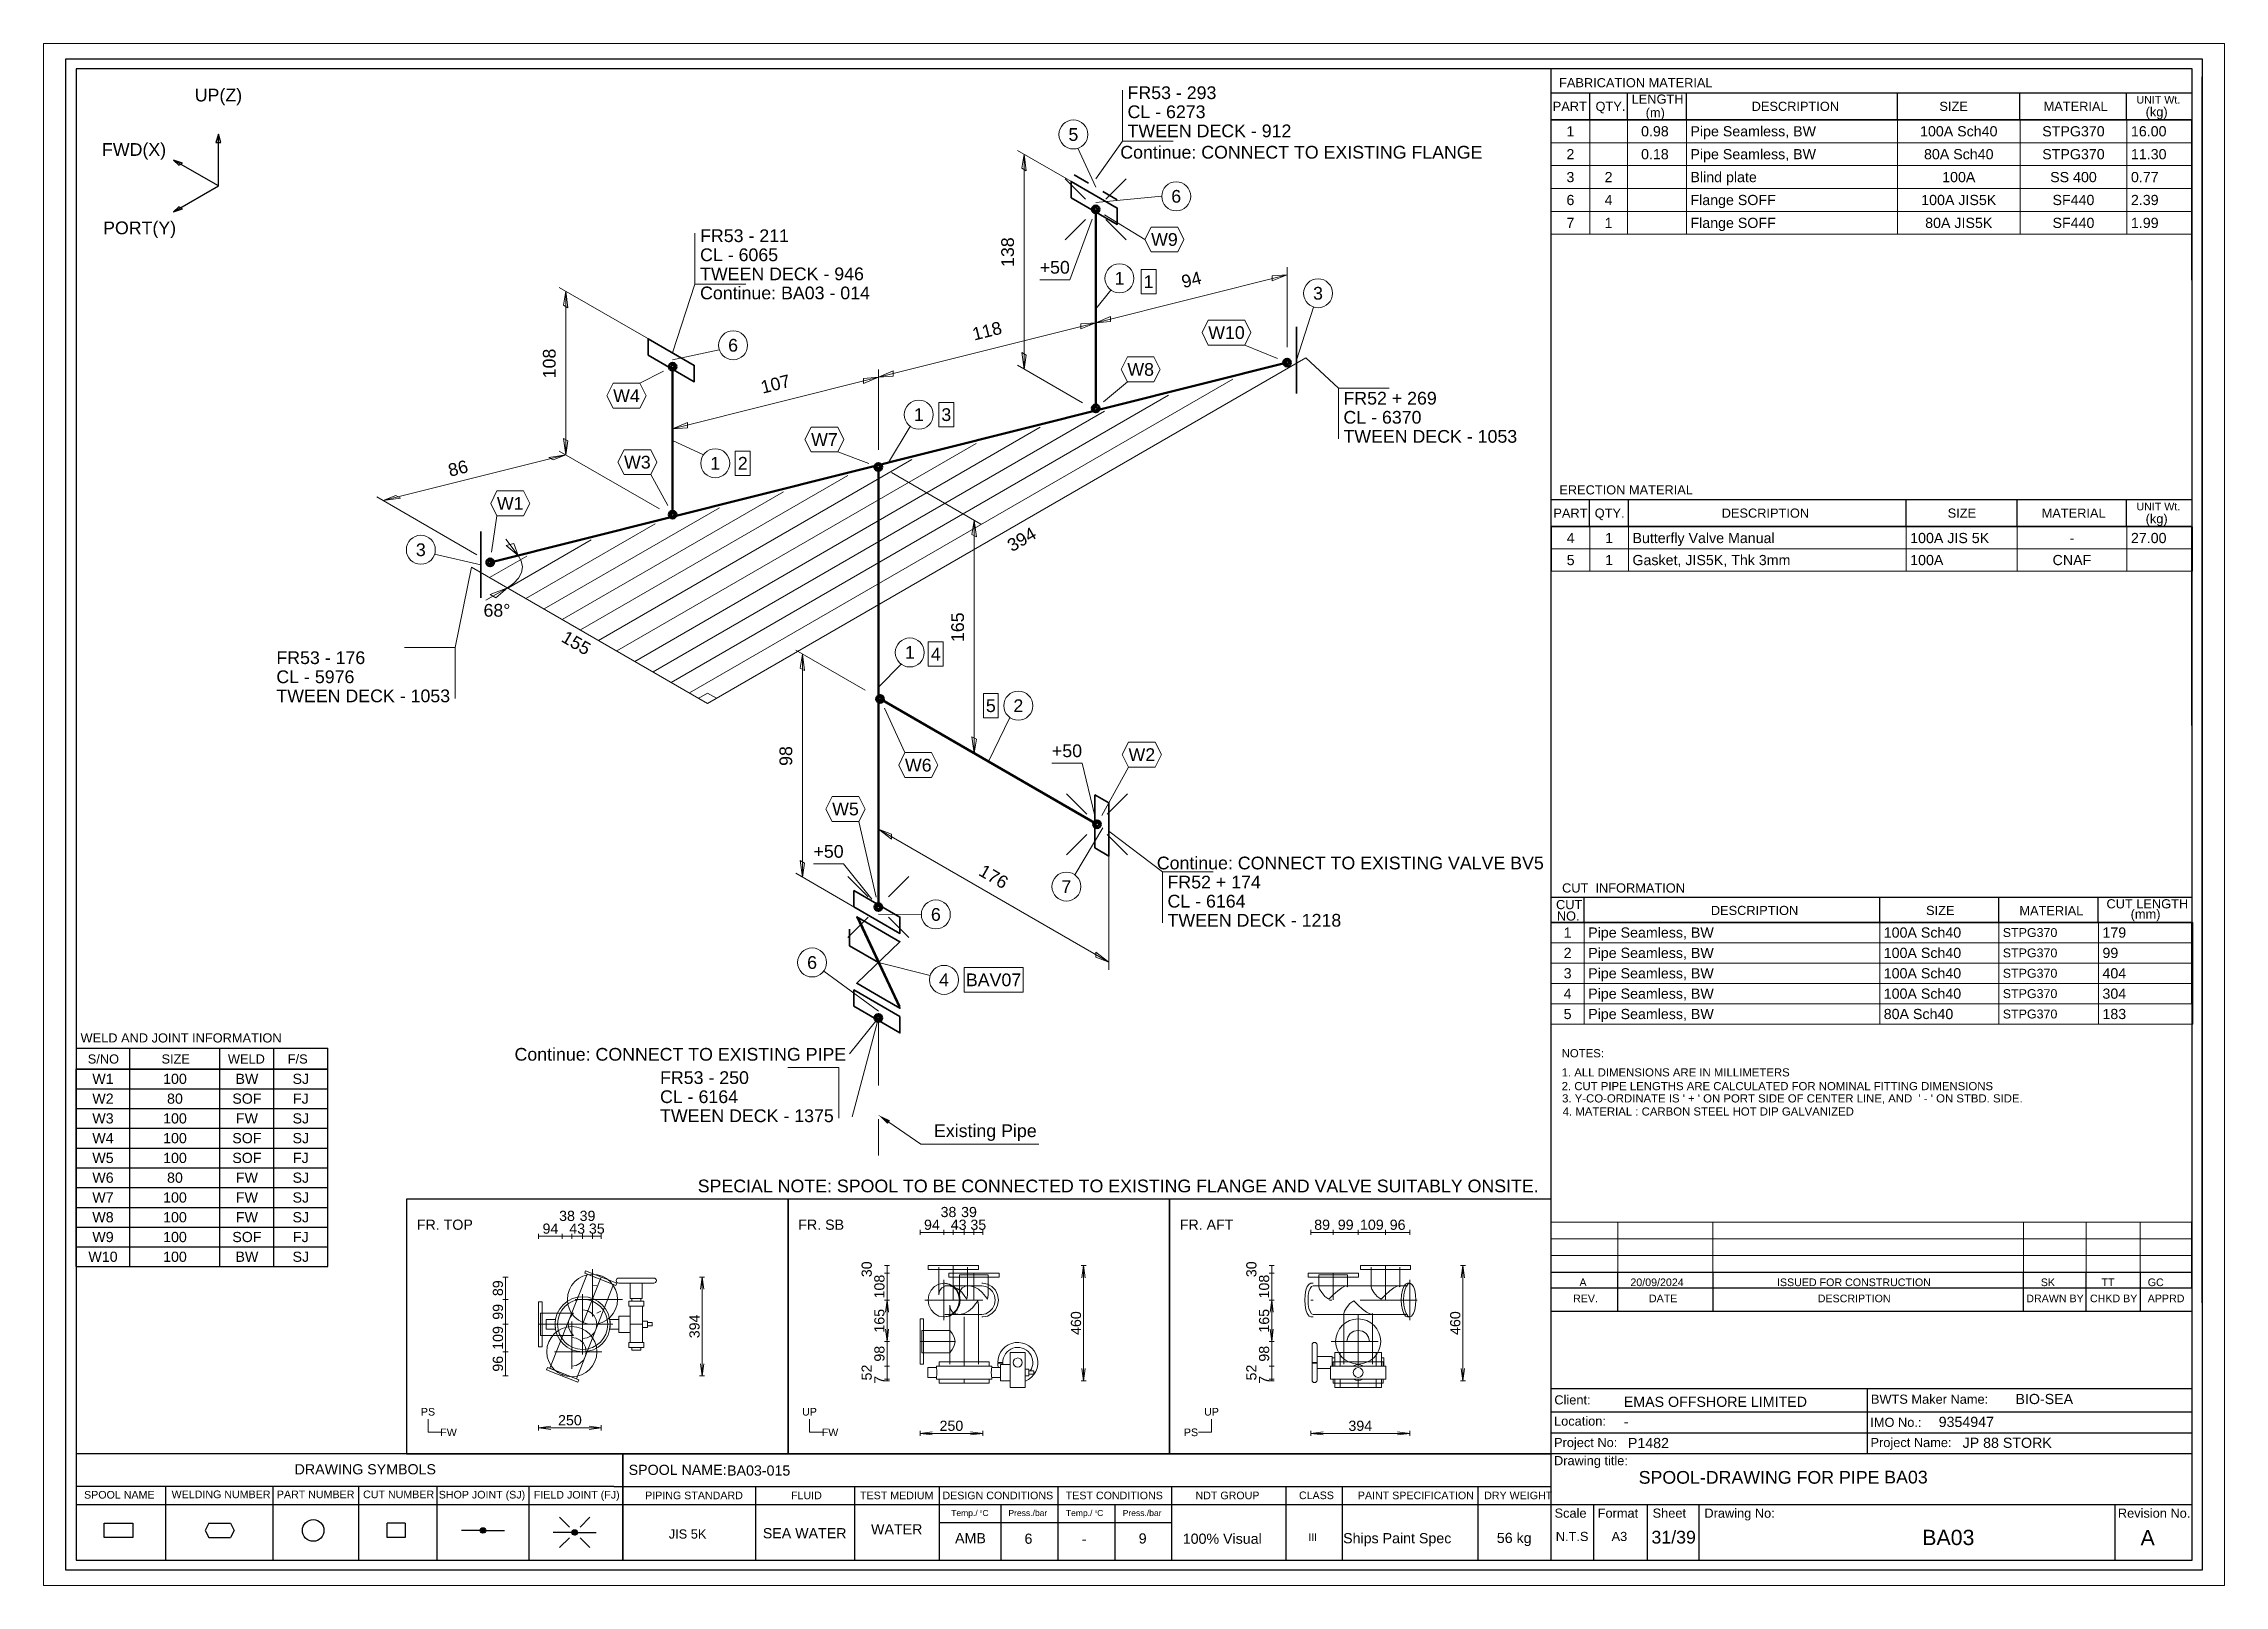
# Paper-space layout 'Layout1' of a CAD drawing. Header units: millimetres. Extents: x -20 to 277, y -7 to 202.
# The model-space entities are those that its viewports show. They can reach past a viewport. Long polylines and large blocks are cut down to what shows.
import ezdxf
from ezdxf.enums import TextEntityAlignment as Align

# ---------------------------------------------------------------- set-up
doc = ezdxf.new("R2010")
doc.units = ezdxf.units.MM
for name, pattern in [('_DASHED1', [19.05, 12.7, -6.35]), ('DOTTED_DASHED5', [9.99958, 4.444258, -2.666555, 0.222213, -2.666555]), ('DOTTED_DASHED6', [10, 4.444444, -2.666667, 0.222222, -2.666667])]:
    doc.linetypes.add(name, pattern=pattern)
doc.layers.add('Existing Pipe', color=253, linetype='_DASHED1', lineweight=0)
for name, color, linetype in [('FramesFromTables', 40, 'Continuous'), ('I_Coordinates', 11, 'Continuous'), ('I_CutNumbers', 10, 'Continuous'), ('I_Dimensions', 4, 'Continuous'), ('I_OtherComponents', 2, 'Continuous'), ('I_PartNumbers', 9, 'Continuous'), ('I_Pipes', 1, 'Continuous'), ('I_Tags', 8, 'Continuous'), ('I_Triangles', 5, 'Continuous'), ('SymbolsOnDrawingSheet', 1, 'Continuous'), ('TextFromTables', 2, 'Continuous'), ('TextFromTextBoxes', 2, 'Continuous')]:
    doc.layers.add(name, color=color, linetype=linetype)
doc.styles.add('Cadmatic Default Text', font='arial.ttf')

psp = doc.layouts.get("Layout1")

msp = doc.modelspace()

# ---------------------------------------------------------------- texts
at = {"layer": 'Existing Pipe', "ltscale": 0.5, "insert": (170.68, 84.36), "char_height": 2.5, "attachment_point": 7, "style": 'Cadmatic Default Text'}
msp.add_mtext('Existing Pipe', dxfattribs=at)
at = {"layer": 'I_Coordinates', "linetype": 'ByBlock', "lineweight": 0, "style": 'Cadmatic Default Text'}
for s, p in [('FR53 - 293', (208.73, 289.08)), ('CL - 6273', (208.73, 285.33)), ('TWEEN DECK - 912', (208.73, 281.58)), ('Continue: CONNECT TO EXISTING FLANGE', (207.3, 277.38))]:
    msp.add_text(s, height=2.5, dxfattribs=at).set_placement(p)
for s, p in [('Continue: CONNECT TO EXISTING VALVE BV5', (214.49, 140.22)), ('FR52 + 174', (216.59, 136.47)), ('TWEEN DECK - 1218', (216.59, 128.97)), ('CL - 6164', (216.59, 132.72)), ('Continue: CONNECT TO EXISTING PIPE', (88.21, 102.63)), ('CL - 6164', (116.82, 94.3)), ('FR53 - 250', (116.82, 98.05)), ('TWEEN DECK - 1375', (116.82, 90.55)), ('SPECIAL NOTE: SPOOL TO BE CONNECTED TO EXISTING FLANGE AND VALVE SUITABLY ONSITE.', (124.23, 76.76))]:
    msp.add_text(s, height=2.5, dxfattribs=at).set_placement(p, align=Align.TOP_LEFT)
at = {"layer": 'SymbolsOnDrawingSheet', "linetype": 'ByBlock', "lineweight": 25, "style": 'Cadmatic Default Text'}
for s, p in [('UP(Z)', (30, 289.86)), ('FWD(X)', (13.41, 279.17)), ('PORT(Y)', (14.5, 263.77))]:
    msp.add_text(s, height=2.5, dxfattribs=at).set_placement(p, align=Align.MIDDLE_CENTER)
for s, p in [('FR. TOP', (69, 68.9)), ('FR. SB', (144, 68.9)), ('FR. AFT', (219, 68.9))]:
    msp.add_text(s, height=2, dxfattribs=at).set_placement(p, align=Align.TOP_LEFT)
at = {"layer": 'SymbolsOnDrawingSheet', "linetype": 'ByBlock', "lineweight": 13, "style": 'Cadmatic Default Text'}
for s, p in [('38', (98.53, 69.63)), ('39', (102.56, 69.63)), ('94', (170.27, 67.89)), ('38', (173.53, 70.39)), ('43', (175.53, 67.89)), ('39', (177.56, 70.39)), ('35', (179.39, 67.89)), ('89', (246.98, 67.89)), ('99', (251.62, 67.89)), ('109', (256.76, 67.89)), ('96', (261.83, 67.89)), ('94', (95.27, 67.13)), ('43', (100.53, 67.13)), ('35', (104.39, 67.13)), ('250', (99.1, 29.48)), ('250', (174.1, 28.39)), ('394', (254.49, 28.39))]:
    msp.add_text(s, height=2, dxfattribs=at).set_placement(p, align=Align.MIDDLE_CENTER)
for s, p in [('30', (157.44, 59.14)), ('30', (233.07, 59.14)), ('89', (84.94, 55.42)), ('108', (159.94, 55.74)), ('108', (235.57, 55.74)), ('99', (84.94, 50.77)), ('109', (84.94, 45.64)), ('394', (123.59, 47.91)), ('165', (159.94, 49.02)), ('460', (198.59, 48.56)), ('165', (235.57, 49.02)), ('460', (273.16, 48.56)), ('98', (159.94, 42.54)), ('98', (235.57, 42.54)), ('96', (84.94, 40.57)), ('52', (157.44, 38.85)), ('52', (233.07, 38.85)), ('7', (159.94, 37.4)), ('7', (235.57, 37.4))]:
    msp.add_text(s, height=2, rotation=90, dxfattribs=at).set_placement(p, align=Align.MIDDLE_CENTER)
at = {"layer": 'SymbolsOnDrawingSheet', "linetype": 'ByBlock', "lineweight": 18, "style": 'Cadmatic Default Text'}
for s, p in [('PS', (71.2, 31.14)), ('UP', (146.2, 31.14)), ('UP', (225.24, 31.14)), ('FW', (75.24, 27.1)), ('FW', (150.24, 27.1)), ('PS', (221.2, 27.1))]:
    msp.add_text(s, height=1.5, dxfattribs=at).set_placement(p, align=Align.MIDDLE_CENTER)
at = {"layer": 'TextFromTextBoxes', "linetype": 'ByBlock', "lineweight": -3, "style": 'Cadmatic Default Text'}
msp.add_text('31/39', height=2.5, dxfattribs=at).set_placement((316.1, 6.5), align=Align.MIDDLE_CENTER)

# ---------------------------------------------------------------- blocks, each defined once
blk = doc.blocks.new('BA01727711415_BOM_4')
at = {"layer": 'FramesFromTables', "linetype": 'ByBlock', "lineweight": 18}
for p, q in [((292, 285), (418, 285)), ((292, 262.5), (292, 285)), ((292, 262.5), (292, 285)), ((299.6, 262.5), (299.6, 285)), ((299.6, 262.5), (299.6, 285)), ((307, 262.5), (307, 285)), ((307, 262.5), (307, 285)), ((318.6, 262.5), (318.6, 285)), ((318.6, 262.5), (318.6, 285)), ((360.1, 262.5), (360.1, 285)), ((360.1, 262.5), (360.1, 285)), ((384.2, 262.5), (384.2, 285)), ((384.2, 262.5), (384.2, 285)), ((405.2, 262.5), (405.2, 285)), ((405.2, 262.5), (405.2, 285)), ((418, 262.5), (418, 285)), ((292, 280.5), (418, 280.5)), ((292, 276), (418, 276)), ((292, 271.5), (418, 271.5)), ((292, 267), (418, 267)), ((292, 205), (418.1, 205)), ((292, 196.33), (292, 205)), ((292.1, 196.33), (292.1, 205)), ((299.6, 196.33), (299.6, 205)), ((299.6, 196.33), (299.6, 205)), ((307.2, 196.33), (307.2, 205)), ((307.2, 196.33), (307.2, 205)), ((361.8, 196.33), (361.8, 205)), ((361.8, 196.33), (361.8, 205)), ((383.6, 196.33), (383.6, 205)), ((383.6, 196.33), (383.6, 205)), ((405.2, 196.33), (405.2, 205)), ((405.2, 196.33), (405.2, 205)), ((418, 196.33), (418, 205)), ((292, 200.67), (418.1, 200.67)), ((292, 127.3), (418.2, 127.3)), ((292, 107.3), (292, 127.3)), ((292, 107.3), (292, 127.3)), ((298.5, 107.3), (298.5, 127.3)), ((298.5, 107.3), (298.5, 127.3)), ((356.6, 107.3), (356.6, 127.3)), ((356.6, 107.3), (356.6, 127.3)), ((380, 107.3), (380, 127.3)), ((380, 107.3), (380, 127.3)), ((399.6, 107.3), (399.6, 127.3)), ((399.6, 107.3), (399.6, 127.3)), ((418, 107.3), (418, 127.3)), ((292, 123.3), (418.2, 123.3)), ((292, 119.3), (418.2, 119.3)), ((292, 115.3), (418.2, 115.3)), ((292, 111.3), (418.2, 111.3)), ((292, 68.4), (418, 68.4)), ((292, 58.6), (292, 68.4)), ((292, 58.6), (292, 68.4)), ((292, 65.13), (418, 65.13)), ((305.1, 58.6), (305.1, 68.4)), ((305.1, 58.6), (305.1, 68.4)), ((323.8, 58.6), (323.8, 68.4)), ((323.8, 58.6), (323.8, 68.4)), ((384.9, 58.6), (384.9, 68.4)), ((384.9, 58.6), (384.9, 68.4)), ((397.2, 58.6), (397.2, 68.4)), ((397.2, 58.6), (397.2, 68.4)), ((407.8, 58.6), (407.8, 68.4)), ((407.8, 58.6), (407.8, 68.4)), ((418, 58.6), (418, 68.4)), ((292, 61.87), (418, 61.87))]:
    blk.add_line(p, q, dxfattribs=at)
at = {"layer": 'FramesFromTables', "linetype": 'ByBlock', "lineweight": -3}
for p, q in [((2, 98.5), (51.5, 98.5)), ((2, 59.66), (2, 98.5)), ((2, 59.66), (2, 98.5)), ((2, 94.62), (51.5, 94.62)), ((12.6, 59.66), (12.6, 98.5)), ((12.6, 59.66), (12.6, 98.5)), ((30.3, 59.66), (30.3, 98.5)), ((30.3, 59.66), (30.3, 98.5)), ((40.9, 59.66), (40.9, 98.5)), ((40.9, 59.66), (40.9, 98.5)), ((51.5, 59.66), (51.5, 98.5)), ((2, 90.73), (51.5, 90.73)), ((2, 86.85), (51.5, 86.85)), ((2, 82.96), (51.5, 82.96)), ((2, 79.08), (51.5, 79.08)), ((2, 75.19), (51.5, 75.19)), ((2, 71.31), (51.5, 71.31)), ((2, 67.43), (51.5, 67.43)), ((2, 63.54), (51.5, 63.54))]:
    blk.add_line(p, q, dxfattribs=at)
at = {"layer": 'FramesFromTables', "linetype": 'ByBlock', "lineweight": 18, "flags": 128}
for points in [[(292, 262.5), (418, 262.5), (418, 285)], [(292, 196.33), (418.1, 196.33), (418.1, 205)], [(292, 107.3), (418.2, 107.3), (418.2, 127.3)], [(292, 58.6), (418, 58.6), (418, 68.4)]]:
    blk.add_lwpolyline(points, dxfattribs=at)
at = {"layer": 'FramesFromTables', "linetype": 'ByBlock', "lineweight": -3, "flags": 128}
blk.add_lwpolyline([(2, 59.66), (51.5, 59.66), (51.5, 98.5)], dxfattribs=at)
at = {"layer": 'TextFromTables', "linetype": 'ByBlock', "lineweight": 13, "style": 'Cadmatic Default Text'}
for s, p in [('1', (295.8, 282.75)), ('2', (295.8, 278.25)), ('3', (295.8, 273.75)), ('6', (295.8, 269.25)), ('7', (295.8, 264.75))]:
    blk.add_text(s, height=2, dxfattribs=at).set_placement(p, align=Align.MIDDLE_CENTER)
at = {"layer": 'TextFromTables', "linetype": 'ByBlock', "lineweight": 25, "style": 'Cadmatic Default Text'}
for s, p in [('0.98 ', (312.8, 282.75)), ('100A Sch40', (372.15, 282.75)), ('STPG370', (394.7, 282.75)), ('0.18 ', (312.8, 278.25)), ('80A Sch40', (372.15, 278.25)), ('STPG370', (394.7, 278.25)), ('2', (303.3, 273.75)), ('100A', (372.15, 273.75)), ('SS 400', (394.7, 273.75)), ('4', (303.3, 269.25)), ('100A JIS5K', (372.15, 269.25)), ('SF440', (394.7, 269.25)), ('1', (303.3, 264.75)), ('80A JIS5K', (372.15, 264.75)), ('SF440', (394.7, 264.75)), ('4', (295.85, 202.83)), ('1', (303.4, 202.83)), ('-', (394.4, 202.83)), ('5', (295.85, 198.5)), ('1', (303.4, 198.5)), ('CNAF', (394.4, 198.5)), ('1', (295.25, 125.3)), ('2', (295.25, 121.3)), ('3', (295.25, 117.3)), ('4', (295.25, 113.3)), ('5', (295.25, 109.3)), ('W1', (7.3, 96.56)), ('100', (21.45, 96.56)), ('BW', (35.6, 96.56)), ('SJ', (46.2, 96.56)), ('W2', (7.3, 92.67)), ('80', (21.45, 92.67)), ('SOF', (35.6, 92.67)), ('FJ', (46.2, 92.67)), ('W3', (7.3, 88.79)), ('W4', (7.3, 84.91)), ('100', (21.45, 88.79)), ('100', (21.45, 84.91)), ('SOF', (35.6, 84.91)), ('FW', (35.6, 88.79)), ('SJ', (46.2, 88.79)), ('SJ', (46.2, 84.91)), ('W5', (7.3, 81.02)), ('100', (21.45, 81.02)), ('SOF', (35.6, 81.02)), ('FJ', (46.2, 81.02)), ('W6', (7.3, 77.14)), ('80', (21.45, 77.14)), ('FW', (35.6, 77.14)), ('SJ', (46.2, 77.14)), ('W7', (7.3, 73.25)), ('100', (21.45, 73.25)), ('FW', (35.6, 73.25)), ('SJ', (46.2, 73.25)), ('W8', (7.3, 69.37)), ('100', (21.45, 69.37)), ('FW', (35.6, 69.37)), ('SJ', (46.2, 69.37)), ('W9', (7.3, 65.48)), ('100', (21.45, 65.48)), ('SOF', (35.6, 65.48)), ('FJ', (46.2, 65.48)), ('W10', (7.3, 61.6)), ('100', (21.45, 61.6)), ('BW', (35.6, 61.6)), ('SJ', (46.2, 61.6))]:
    blk.add_text(s, height=2, dxfattribs=at).set_placement(p, align=Align.MIDDLE_CENTER)
for s, height, p in [('Pipe Seamless, BW ', 2, (319.4, 282.75)), ('16.00', 2, (406, 282.75)), ('Pipe Seamless, BW ', 2, (319.4, 278.25)), ('11.30', 2, (406, 278.25)), ('Blind plate ', 2, (319.4, 273.75)), ('0.77', 2, (406, 273.75)), ('Flange SOFF ', 2, (319.4, 269.25)), ('2.39', 2, (406, 269.25)), ('Flange SOFF ', 2, (319.4, 264.75)), ('1.99', 2, (406, 264.75)), ('Butterfly Valve Manual ', 2, (308, 202.83)), ('100A JIS 5K', 2, (362.6, 202.83)), ('27.00', 2, (406, 202.83)), ('Gasket, JIS5K, Thk 3mm ', 2, (308, 198.5)), ('100A', 2, (362.6, 198.5)), ('Pipe Seamless, BW', 2, (299.3, 125.3)), ('100A Sch40', 2, (357.4, 125.3)), ('STPG370', 1.75, (380.8, 125.3)), ('179', 2, (400.4, 125.3)), ('Pipe Seamless, BW', 2, (299.3, 121.3)), ('100A Sch40', 2, (357.4, 121.3)), ('STPG370', 1.75, (380.8, 121.3)), ('99', 2, (400.4, 121.3)), ('Pipe Seamless, BW', 2, (299.3, 117.3)), ('100A Sch40', 2, (357.4, 117.3)), ('STPG370', 1.75, (380.8, 117.3)), ('404', 2, (400.4, 117.3)), ('Pipe Seamless, BW', 2, (299.3, 113.3)), ('100A Sch40', 2, (357.4, 113.3)), ('STPG370', 1.75, (380.8, 113.3)), ('304', 2, (400.4, 113.3)), ('Pipe Seamless, BW', 2, (299.3, 109.3)), ('80A Sch40', 2, (357.4, 109.3)), ('STPG370', 1.75, (380.8, 109.3)), ('183', 2, (400.4, 109.3))]:
    blk.add_text(s, height=height, dxfattribs=at).set_placement(p, align=Align.MIDDLE_LEFT)
at = {"layer": 'TextFromTextBoxes', "linetype": 'ByBlock', "lineweight": -3, "style": 'Cadmatic Default Text'}
for s, p in [('BIO-SEA', (383.3, 33.65)), ('EMAS OFFSHORE LIMITED', (306.3, 33.1)), ('9354947', (368.2, 29.15)), ('-', (306.3, 29.2)), ('P1482', (307.1, 25)), ('JP 88 STORK', (372.9, 25.05)), ('BA03-015', (130, 19.6))]:
    blk.add_text(s, height=2, dxfattribs=at).set_placement(p, align=Align.MIDDLE_LEFT)
at = {"layer": 'TextFromTextBoxes', "linetype": 'ByBlock', "lineweight": 25, "style": 'Cadmatic Default Text'}
blk.add_text('BA03', height=2.5, dxfattribs=at).set_placement((357.5, 18.3), align=Align.MIDDLE_LEFT)
at = {"layer": 'TextFromTextBoxes', "linetype": 'ByBlock', "lineweight": -3, "style": 'Cadmatic Default Text'}
for s, height, p in [('WATER', 2, (163.35, 8.05)), ('SEA WATER', 2, (145.25, 7.28)), ('AMB', 2, (177.85, 6.3)), ('6', 2, (189.25, 6.2)), ('-', 2, (200.2, 6.15)), ('9', 2, (211.7, 6.25)), ('100% Visual', 2, (227.35, 6.2)), ('Ships Paint Spec', 2, (261.75, 6.3)), ('56 kg', 2, (284.75, 6.35)), ('/', 2.5, (316.1, 6.5))]:
    blk.add_text(s, height=height, dxfattribs=at).set_placement(p, align=Align.MIDDLE_CENTER)
at = {"layer": 'TextFromTextBoxes', "linetype": 'ByBlock', "lineweight": 25, "style": 'Cadmatic Default Text'}
blk.add_text('BA03', height=3, dxfattribs=at).set_placement((370.1, 6.45), align=Align.MIDDLE_CENTER)
blk = doc.blocks.new('SEDS_SPOOL_FORMAT_Gol_13')
at = {"layer": 'SymbolsOnDrawingSheet', "linetype": 'ByBlock', "lineweight": -3, "flags": 128}
for points in [[(0, 297), (420, 297), (420, 0), (0, 0), (0, 297)], [(418.01, 295.01), (2, 295.01)], [(2, 295.01), (2, 2)], [(292.02, 50.91), (292.02, 295.01)], [(418.01, 2), (418.01, 295.01)], [(420, 52.53), (420, 293.46)], [(420, 52.53), (420, 293.46)], [(292.02, 290.3), (418.01, 290.3)], [(292.02, 284.66), (292.02, 288.77)], [(299.59, 285.01), (299.59, 290.3)], [(307.02, 285.01), (307.02, 290.3)], [(318.61, 285.01), (318.61, 290.3)], [(360.08, 285.01), (360.08, 290.3)], [(384.18, 285.01), (384.18, 290.3)], [(405.15, 285.01), (405.15, 290.3)], [(405.15, 285.01), (405.15, 290.3)], [(292, 285), (418, 285)], [(292, 253.5), (292, 285)], [(292, 253.5), (292, 285)], [(292.02, 285.01), (418.01, 285.01)], [(418.01, 285.01), (292.02, 285.01)], [(418, 253.5), (418, 285)], [(292.02, 210.38), (418.01, 210.38)], [(299.57, 205.08), (299.57, 210.38)], [(307.21, 205.08), (307.21, 210.38)], [(361.83, 205.03), (361.83, 210.38)], [(383.61, 205.08), (383.61, 210.38)], [(405.15, 205.17), (405.15, 210.38)], [(292.02, 205.08), (292.02, 209.18)], [(292.02, 205.08), (418.01, 205.08)], [(292.02, 186.7), (292.02, 205.08)], [(292.02, 186.7), (292.02, 205.08)], [(418.01, 205.08), (292.02, 205.08)], [(418, 166), (418, 205)], [(292.02, 132.23), (418.01, 132.23)], [(292.02, 127.3), (292.02, 131.41)], [(298.48, 127.3), (298.48, 132.23)], [(356.6, 127.3), (356.6, 132.23)], [(380.01, 127.3), (380.01, 132.23)], [(399.56, 127.3), (399.56, 132.23)], [(292.02, 127.3), (418.01, 127.3)], [(418.01, 127.3), (292.02, 127.3)], [(418, 111.3), (418, 127.3)], [(2, 102.57), (51.49, 102.57)], [(12.6, 98.45), (12.6, 102.57)], [(30.28, 98.45), (30.28, 102.57)], [(40.88, 98.45), (40.88, 102.57)], [(51.49, 98.45), (51.49, 102.57)], [(2, 98.5), (51.5, 98.5)], [(2, 98.5), (51.5, 98.5)], [(51.49, 98.47), (2, 98.47)], [(2, 98.45), (51.49, 98.45)], [(292.02, 52.57), (292.02, 66.5)], [(292.02, 52.57), (292.02, 66.5)], [(418, 55.4), (418, 68.5)], [(292.02, 58.6), (418.01, 58.6)], [(305.1, 50.91), (305.1, 58.6)], [(323.84, 50.91), (323.84, 58.6)], [(384.91, 50.91), (384.91, 58.6)], [(397.21, 50.91), (397.21, 58.6)], [(407.86, 50.91), (407.86, 58.6)], [(292.02, 55.47), (418.01, 55.47)], [(292.02, 50.91), (418.01, 50.91)], [(292.02, 2), (292.02, 50.91)], [(292.02, 35.73), (418.01, 35.73)], [(354.24, 22.93), (354.24, 35.73)], [(292.02, 31.13), (418.01, 31.13)], [(292.02, 27.03), (418.01, 27.03)], [(2, 22.93), (107.74, 22.93)], [(107.74, 22.93), (292.02, 22.93)], [(109.52, 22.93), (109.52, 2)], [(109.52, 2), (109.52, 22.93)], [(292.02, 22.93), (418.01, 22.93)], [(107.74, 16.45), (2, 16.45)], [(2, 12.91), (292.02, 12.91)], [(19.62, 16.45), (19.62, 2)], [(40.69, 16.45), (40.69, 2)], [(57.56, 16.45), (57.56, 2)], [(72.95, 16.45), (72.95, 2)], [(91.02, 16.45), (91.02, 2)], [(107.74, 16.45), (292.02, 16.45)], [(135.58, 16.45), (135.58, 2)], [(155.03, 16.45), (155.03, 2)], [(171.67, 16.45), (171.67, 2)], [(183.82, 12.91), (183.82, 2)], [(195.02, 16.45), (195.02, 2)], [(206.21, 12.91), (206.21, 2)], [(217.4, 16.45), (217.4, 2)], [(239.85, 16.45), (239.85, 2)], [(250.91, 16.34), (250.91, 2)], [(277.59, 16.45), (277.59, 2)], [(292.02, 12.91), (418.01, 12.91)], [(300.39, 2), (300.39, 12.91)], [(310.96, 2), (310.96, 12.91)], [(321.13, 2), (321.13, 12.91)], [(402.9, 2), (402.9, 12.91)], [(13.2, 6.41), (7.55, 6.41), (7.55, 9.23), (13.2, 9.23)], [(13.2, 9.23), (13.2, 6.41)], [(28.12, 9.23), (27.42, 7.82)], [(28.12, 9.23), (32.36, 9.23)], [(32.36, 9.23), (33.07, 7.82)], [(66.68, 9.23), (66.68, 6.41), (63.15, 6.41), (63.15, 9.23)], [(66.68, 9.23), (63.15, 9.23)], [(99, 8.47), (97.06, 10.41)], [(101.09, 8.47), (103.03, 10.41)], [(171.67, 9.37), (217.4, 9.37)], [(171.67, 9.37), (217.4, 9.37)], [(27.42, 7.82), (28.12, 6.41)], [(28.12, 6.41), (32.36, 6.41)], [(33.07, 7.82), (32.36, 6.41)], [(81.48, 7.82), (77.79, 7.82)], [(81.49, 7.78), (82.04, 8.32)], [(81.51, 7.9), (81.93, 8.32)], [(81.52, 7.7), (82.14, 8.32)], [(81.55, 7.62), (82.22, 8.29)], [(81.56, 8.06), (81.76, 8.26)], [(81.57, 7.54), (82.28, 8.25)], [(81.62, 7.48), (82.34, 8.2)], [(81.68, 7.44), (82.4, 8.16)], [(81.74, 7.39), (82.45, 8.1)], [(81.8, 7.35), (82.48, 8.02)], [(81.88, 7.32), (82.5, 7.94)], [(81.98, 7.32), (82.53, 7.86)], [(82.09, 7.32), (82.52, 7.75)], [(82.24, 7.36), (82.47, 7.59)], [(82.54, 7.82), (86.24, 7.82)], [(99.51, 7.42), (95.82, 7.42)], [(99, 6.38), (97.06, 4.44)], [(99.53, 7.47), (99.99, 7.93)], [(99.53, 7.37), (100.1, 7.93)], [(99.56, 7.29), (100.2, 7.93)], [(99.58, 7.62), (99.88, 7.93)], [(99.58, 7.21), (100.27, 7.89)], [(99.61, 7.13), (100.33, 7.84)], [(99.67, 7.08), (100.39, 7.8)], [(99.73, 7.03), (100.45, 7.75)], [(99.79, 6.99), (100.49, 7.69)], [(99.85, 6.94), (100.52, 7.61)], [(99.94, 6.92), (100.54, 7.53)], [(100.04, 6.92), (100.57, 7.45)], [(100.15, 6.92), (100.54, 7.31)], [(100.38, 7.04), (100.49, 7.15)], [(100.57, 7.42), (104.27, 7.42)], [(101.09, 6.38), (103.03, 4.44)], [(2, 2), (418.01, 2)]]:
    blk.add_lwpolyline(points, dxfattribs=at)
at = {"layer": 'SymbolsOnDrawingSheet', "linetype": 'ByBlock', "lineweight": -3}
for centre, radius in [((48.63, 7.82), 2.12), ((82.01, 7.82), 0.53), ((100.04, 7.42), 0.53)]:
    blk.add_circle(centre, radius, dxfattribs=at)
at = {"layer": 'SymbolsOnDrawingSheet', "linetype": 'ByBlock', "lineweight": -3, "style": 'Cadmatic Default Text'}
for s, height, p in [('FABRICATION MATERIAL', 1.8, (293.57, 293.19)), ('PART', 1.8, (292.32, 288.55)), ('QTY.', 1.8, (300.74, 288.55)), ('LENGTH', 1.8, (307.84, 289.97)), ('DESCRIPTION', 1.8, (331.43, 288.55)), ('SIZE', 1.8, (368.34, 288.55)), ('MATERIAL', 1.8, (388.84, 288.55)), ('UNIT Wt.', 1.5, (407.08, 289.7)), (' (kg)', 1.8, (408.19, 287.46)), ('ERECTION MATERIAL', 1.8, (293.62, 213.19)), ('PART', 1.8, (292.45, 208.62)), ('QTY.', 1.8, (300.58, 208.62)), ('DESCRIPTION', 1.8, (325.54, 208.62)), ('SIZE', 1.8, (369.97, 208.62)), ('MATERIAL', 1.8, (388.45, 208.62)), ('UNIT Wt.', 1.5, (407.08, 209.77)), (' (kg)', 1.8, (408.19, 207.53)), ('CUT  INFORMATION', 1.8, (294.16, 134.97)), ('CUT ', 1.8, (292.97, 131.7)), ('NO.', 1.8, (293.13, 129.46)), ('DESCRIPTION', 1.8, (323.41, 130.55)), ('SIZE', 1.8, (365.72, 130.55)), ('MATERIAL', 1.8, (384.07, 130.5)), ('CUT LENGTH', 1.8, (401.19, 131.85)), ('(mm)', 1.8, (405.94, 129.85)), ('WELD AND JOINT INFORMATION', 1.8, (2.89, 105.5)), ('S/NO', 1.8, (4.31, 101.36)), ('SIZE', 1.8, (18.81, 101.36)), ('WELD', 1.8, (31.86, 101.36)), ('F/S', 1.8, (43.63, 101.36)), ('SPOOL-DRAWING FOR PIPE', 2.5, (309.22, 19.5))]:
    blk.add_text(s, height=height, dxfattribs=at).set_placement(p, align=Align.TOP_LEFT)
for s, height, p in [('(m)', 1.8, (310.6, 285.51)), ('Client:', 1.8, (292.64, 32.58)), ('BWTS Maker Name:', 1.8, (354.88, 32.71)), ('Location:', 1.8, (292.58, 28.41)), ('Project No:', 1.8, (292.58, 24.2)), ('IMO No.:', 1.8, (354.76, 28.17)), ('Project Name:', 1.8, (354.8, 24.2)), ('Drawing title:', 1.8, (292.57, 20.64)), ('DRAWING SYMBOLS', 2, (44.98, 18.84)), ('Temp./  C   ', 1.2, (174.06, 10.65)), ('0', 0.53, (179.71, 11.25)), ('Press./bar', 1.2, (185.31, 10.65)), ('Temp./  C   ', 1.2, (196.61, 10.65)), ('0', 0.53, (202.37, 11.25)), ('Press./bar', 1.2, (207.78, 10.65)), ('Scale', 1.8, (292.68, 10.32)), ('Format', 1.8, (301.16, 10.32)), ('Sheet', 1.8, (311.96, 10.32)), ('Drawing No:', 1.8, (322.14, 10.32)), ('Revision No.', 1.8, (403.43, 10.32)), ('N.T.S', 1.8, (292.92, 5.74)), ('A3', 1.8, (303.89, 5.74))]:
    blk.add_text(s, height=height, dxfattribs=at).set_placement(p)
for s, height, p in [('1. ALL DIMENSIONS ARE IN MILLIMETERS', 1.6, (294.08, 97.83)), ('NOTES:', 1.6, (294.08, 101.59)), ('2. CUT PIPE LENGTHS ARE CALCULATED FOR NOMINAL FITTING DIMENSIONS', 1.6, (294.08, 95.13)), ("3. Y-CO-ORDINATE IS ' + ' ON PORT SIDE OF CENTER LINE, AND  ' - ' ON STBD. SIDE.", 1.6, (294.16, 92.72)), ('4. MATERIAL : CARBON STEEL HOT DIP GALVANIZED', 1.6, (294.28, 90.15)), ('A', 1.5, (297.58, 56.58)), ('20/09/2024', 1.5, (307.59, 56.58)), ('ISSUED FOR CONSTRUCTION', 1.5, (336.41, 56.58)), ('SK', 1.5, (388.28, 56.58)), ('TT', 1.5, (400.21, 56.58)), ('GC', 1.5, (409.3, 56.58)), ('REV.', 1.5, (296.32, 53.41)), ('DATE', 1.5, (311.24, 53.41)), ('DESCRIPTION', 1.5, (344.43, 53.41)), ('DRAWN BY', 1.5, (385.43, 53.41)), ('CHKD BY', 1.5, (397.94, 53.41)), ('APPRD', 1.5, (409.3, 53.41)), ('SPOOL NAME:', 2, (110.65, 19.73)), ('SPOOL NAME', 1.5, (3.58, 14.83)), ('WELDING NUMBER', 1.5, (20.79, 14.91)), ('PART NUMBER', 1.5, (41.48, 14.91)), ('CUT NUMBER', 1.5, (58.44, 14.91)), ('SHOP JOINT (SJ)', 1.5, (73.31, 14.85)), ('FIELD JOINT (FJ)', 1.5, (92, 14.83)), ('PIPING STANDARD', 1.5, (113.89, 14.7)), ('FLUID', 1.5, (142.57, 14.7)), ('TEST MEDIUM', 1.5, (156.14, 14.7)), ('DESIGN CONDITIONS', 1.5, (172.34, 14.7)), ('TEST CONDITIONS', 1.5, (196.58, 14.7)), ('NDT GROUP', 1.5, (222.09, 14.7)), ('CLASS', 1.5, (242.43, 14.72)), ('PAINT SPECIFICATION', 1.5, (254.01, 14.7)), ('DRY WEIGHT', 1.5, (278.84, 14.7)), ('JIS 5K', 1.8, (118.53, 7.12)), ('III', 1.5, (244.26, 6.51)), ('A', 3, (407.89, 6.4))]:
    blk.add_text(s, height=height, dxfattribs=at).set_placement(p, align=Align.MIDDLE_LEFT)
blk = doc.blocks.new('BA01727711415_PRT_0_3')
at = {"layer": 'I_OtherComponents', "linetype": 'ByBlock', "lineweight": 35}
blk.add_line((189.92, 221), (189.92, 207.94), dxfattribs=at)
at = {"layer": 'I_OtherComponents', "linetype": 'ByBlock', "lineweight": 50}
for radius in [0.75, 0.375]:
    blk.add_circle((188.09, 214.01), radius, dxfattribs=at)
blk = doc.blocks.new('BA01727711415_PRT_1_3')
at = {"layer": 'I_Pipes', "linetype": 'ByBlock', "lineweight": 50}
blk.add_line((31.42, 174.74), (188.09, 214.01), dxfattribs=at)
blk = doc.blocks.new('BA01727711415_PRT_8_3')
at = {"layer": 'I_OtherComponents', "linetype": 'ByBlock', "lineweight": 35}
blk.add_line((29.58, 180.82), (29.58, 167.75), dxfattribs=at)
at = {"layer": 'I_OtherComponents', "linetype": 'ByBlock', "lineweight": 50}
for radius in [0.75, 0.375]:
    blk.add_circle((31.42, 174.74), radius, dxfattribs=at)
blk = doc.blocks.new('BA01727711415_PRT_9_3')
at = {"layer": 'I_Pipes', "linetype": 'ByBlock', "lineweight": 50}
blk.add_line((150.47, 244.09), (150.47, 204.99), dxfattribs=at)
blk = doc.blocks.new('BA01727711415_PRT_10_3')
at = {"layer": 'I_OtherComponents', "linetype": 'ByBlock', "lineweight": 35, "flags": 128}
blk.add_lwpolyline([(145.66, 246.38), (145.66, 249.59), (154.71, 244.36), (154.71, 241.15), (145.66, 246.38)], dxfattribs=at)
at = {"layer": 'I_OtherComponents', "linetype": 'ByBlock', "lineweight": 50}
for radius in [0.75, 0.375]:
    blk.add_circle((150.47, 244.09), radius, dxfattribs=at)
blk = doc.blocks.new('BA01727711415_PRT_11_3')
at = {"layer": 'I_Pipes', "linetype": 'ByBlock', "lineweight": 50}
blk.add_line((107.74, 107), (107.74, 193.46), dxfattribs=at)
blk = doc.blocks.new('BA01727711415_PRT_14_3')
at = {"layer": 'I_OtherComponents', "linetype": 'ByBlock', "lineweight": 35, "flags": 128}
blk.add_lwpolyline([(102.93, 110.26), (102.93, 107.05), (111.98, 101.82), (111.98, 105.04), (102.93, 110.26)], dxfattribs=at)
at = {"layer": 'I_OtherComponents', "linetype": 'ByBlock', "lineweight": 50}
for radius in [0.75, 0.375]:
    blk.add_circle((107.74, 107), radius, dxfattribs=at)
blk = doc.blocks.new('BA01727711415_PRT_15_3')
at = {"layer": 'I_OtherComponents', "linetype": 'ByBlock', "lineweight": 35}
blk.add_line((111.98, 87.45), (103.78, 104.93), dxfattribs=at)
at = {"layer": 'I_OtherComponents', "linetype": 'ByBlock', "lineweight": 35, "flags": 128}
for points in [[(107.74, 89.58), (103.49, 92.03), (111.98, 100.19), (103.49, 105.09), (111.98, 87.13), (107.74, 89.58)], [(107.74, 96.11), (102.08, 99.37), (102.08, 102.64)]]:
    blk.add_lwpolyline(points, dxfattribs=at)
at = {"layer": 'I_OtherComponents', "flags": 1}
blk.add_attdef('ValvePos', (107.74, 96.11), '', height=2.5, dxfattribs=at)
blk = doc.blocks.new('BA01727711415_PRT_16_3')
at = {"layer": 'I_OtherComponents', "linetype": 'ByBlock', "lineweight": 35, "flags": 128}
blk.add_lwpolyline([(102.93, 87.51), (102.93, 90.72), (111.98, 85.5), (111.98, 82.28), (102.93, 87.51)], dxfattribs=at)
at = {"layer": 'I_OtherComponents', "linetype": 'ByBlock', "lineweight": 50}
for radius in [0.75, 0.375]:
    blk.add_circle((107.74, 85.22), radius, dxfattribs=at)
blk = doc.blocks.new('BA01727711415_PRT_17_3')
at = {"layer": 'I_Pipes', "linetype": 'ByBlock', "lineweight": 50}
blk.add_line((108.09, 147.9), (150.72, 123.28), dxfattribs=at)
blk = doc.blocks.new('BA01727711415_PRT_18_3')
at = {"layer": 'I_OtherComponents', "linetype": 'ByBlock', "lineweight": 35, "flags": 128}
blk.add_lwpolyline([(150.3, 129.08), (153.08, 127.47), (153.08, 117.02), (150.3, 118.63), (150.3, 129.08)], dxfattribs=at)
at = {"layer": 'I_OtherComponents', "linetype": 'ByBlock', "lineweight": 50}
for radius in [0.75, 0.375]:
    blk.add_circle((150.72, 123.28), radius, dxfattribs=at)
blk = doc.blocks.new('BA01727711415_PRT_105_3')
at = {"layer": 'I_Pipes', "linetype": 'ByBlock', "lineweight": 50}
blk.add_line((67.29, 184.14), (67.29, 213.17), dxfattribs=at)
blk = doc.blocks.new('BA01727711415_PRT_106_3')
at = {"layer": 'I_OtherComponents', "linetype": 'ByBlock', "lineweight": 35, "flags": 128}
blk.add_lwpolyline([(62.48, 215.46), (62.48, 218.67), (71.53, 213.45), (71.53, 210.23), (62.48, 215.46)], dxfattribs=at)
at = {"layer": 'I_OtherComponents', "linetype": 'ByBlock', "lineweight": 50}
for radius in [0.75, 0.375]:
    blk.add_circle((67.29, 213.17), radius, dxfattribs=at)
blk = doc.blocks.new('BA01727711415_PRT_145_3')
at = {"layer": 'I_OtherComponents', "linetype": 'ByBlock', "lineweight": 35}
for p, q in [((149.05, 249.26), (146.23, 250.89)), ((154.71, 245.99), (151.88, 247.63))]:
    blk.add_line(p, q, dxfattribs=at)
blk = doc.blocks.new('BA01727711415_TRI_0_3')
at = {"layer": 'I_Triangles', "linetype": 'ByBlock', "lineweight": 0}
for p, q in [((70.58, 149.09), (177.41, 210.77)), ((67.01, 151.15), (164.79, 207.6)), ((63.44, 153.21), (152.17, 204.44)), ((56.3, 157.34), (126.94, 198.12)), ((59.87, 155.27), (139.56, 201.28)), ((52.73, 159.4), (114.33, 194.96)), ((49.16, 161.46), (101.71, 191.8)), ((42.03, 165.58), (76.48, 185.47)), ((45.59, 163.52), (89.09, 188.63)), ((38.46, 167.64), (63.86, 182.31)), ((31.32, 171.76), (38.63, 175.99)), ((34.89, 169.7), (51.25, 179.15))]:
    blk.add_line(p, q, dxfattribs=at)
at = {"layer": 'I_Triangles', "linetype": 'ByBlock', "lineweight": 0, "flags": 128}
for points in [[(27.75, 173.82), (74.15, 147.03), (191.75, 214.93)], [(34.53, 179.3), (36.92, 176.12), (34.59, 178.06), (36.06, 178.43), (36.92, 176.12), (37.53, 175.03), (37.75, 173.89), (37.57, 172.75), (37.01, 171.64), (36.08, 170.63), (34.82, 169.74), (31.42, 168.44), (32.55, 167.78), (34.82, 169.74), (30.57, 167.29)], [(72.42, 148.03), (74.15, 149.03), (75.89, 148.03)]]:
    blk.add_lwpolyline(points, dxfattribs=at)
at = {"layer": 'I_Triangles', "linetype": 'ByBlock', "lineweight": 0, "style": 'Cadmatic Default Text'}
for s, rotation, p in [('394', 30, (135.91, 179.27)), ('155', 330, (48.35, 158.93))]:
    blk.add_text(s, height=2.5, rotation=rotation, dxfattribs=at).set_placement(p, align=Align.MIDDLE_CENTER)
blk.add_text('68°', height=2.5, dxfattribs=at).set_placement((32.75, 165.32), align=Align.MIDDLE_CENTER)
blk = doc.blocks.new('BA01727711415_DIM_0_3')
at = {"layer": 'I_Dimensions', "linetype": 'ByBlock', "lineweight": 0}
for p, q in [((44.99, 228.77), (64.69, 217.4)), ((46.29, 195.86), (46.29, 228.02)), ((64.69, 185.24), (44.99, 196.61))]:
    blk.add_line(p, q, dxfattribs=at)
at = {"layer": 'I_Dimensions', "linetype": 'ByBlock', "lineweight": 0, "flags": 128}
for points in [[(46.29, 228.02), (46.72, 224.77), (45.85, 225.27), (46.29, 228.02)], [(46.29, 195.86), (46.72, 198.61), (45.85, 199.11), (46.29, 195.86)]]:
    blk.add_lwpolyline(points, dxfattribs=at)
at = {"layer": 'I_Dimensions', "linetype": 'ByBlock', "lineweight": 0, "style": 'Cadmatic Default Text'}
blk.add_text('108', height=2.5, rotation=90, dxfattribs=at).set_placement((43.04, 213.82), align=Align.MIDDLE_CENTER)
blk = doc.blocks.new('BA01727711415_DIM_1_3')
at = {"layer": 'I_Dimensions', "linetype": 'ByBlock', "lineweight": 0}
for p, q in [((10.41, 186.87), (46.29, 195.86)), ((44.99, 196.61), (64.69, 185.24)), ((28.82, 176.24), (9.11, 187.62))]:
    blk.add_line(p, q, dxfattribs=at)
at = {"layer": 'I_Dimensions', "linetype": 'ByBlock', "lineweight": 0, "flags": 128}
for points in [[(46.29, 195.86), (43.81, 194.88), (42.94, 195.38), (46.29, 195.86)], [(10.41, 186.87), (13.76, 187.35), (12.89, 187.85), (10.41, 186.87)]]:
    blk.add_lwpolyline(points, dxfattribs=at)
at = {"layer": 'I_Dimensions', "linetype": 'ByBlock', "lineweight": 0, "style": 'Cadmatic Default Text'}
blk.add_text('86', height=2.5, rotation=14.0701, dxfattribs=at).set_placement((25.1, 193.24), align=Align.MIDDLE_CENTER)
blk = doc.blocks.new('BA01727711415_DIM_2_3')
at = {"layer": 'I_Dimensions', "linetype": 'ByBlock', "lineweight": 0}
for p, q in [((67.29, 200.99), (107.74, 211.12)), ((107.74, 212.62), (107.74, 196.87)), ((67.29, 186.74), (67.29, 202.49))]:
    blk.add_line(p, q, dxfattribs=at)
at = {"layer": 'I_Dimensions', "linetype": 'ByBlock', "lineweight": 0, "flags": 128}
for points in [[(107.74, 211.12), (104.83, 209.89), (104.83, 210.89), (107.74, 211.12)], [(67.29, 200.99), (70.2, 201.21), (70.2, 202.21), (67.29, 200.99)]]:
    blk.add_lwpolyline(points, dxfattribs=at)
at = {"layer": 'I_Dimensions', "linetype": 'ByBlock', "lineweight": 0, "style": 'Cadmatic Default Text'}
blk.add_text('107', height=2.5, rotation=14.0696, dxfattribs=at).set_placement((87.51, 209.8), align=Align.MIDDLE_CENTER)
blk = doc.blocks.new('BA01727711415_DIM_3_3')
at = {"layer": 'I_Dimensions', "linetype": 'ByBlock', "lineweight": 0}
for p, q in [((150.47, 223.33), (150.47, 207.58)), ((107.74, 211.12), (150.47, 221.83)), ((107.74, 196.87), (107.74, 212.62))]:
    blk.add_line(p, q, dxfattribs=at)
at = {"layer": 'I_Dimensions', "linetype": 'ByBlock', "lineweight": 0, "flags": 128}
for points in [[(150.47, 221.83), (147.56, 220.6), (147.56, 221.6), (150.47, 221.83)], [(107.74, 211.12), (110.65, 211.35), (110.65, 212.35), (107.74, 211.12)]]:
    blk.add_lwpolyline(points, dxfattribs=at)
at = {"layer": 'I_Dimensions', "linetype": 'ByBlock', "lineweight": 0, "style": 'Cadmatic Default Text'}
blk.add_text('118', height=2.5, rotation=14.0678, dxfattribs=at).set_placement((129.1, 220.23), align=Align.MIDDLE_CENTER)
blk = doc.blocks.new('BA01727711415_DIM_4_3')
at = {"layer": 'I_Dimensions', "linetype": 'ByBlock', "lineweight": 0}
for p, q in [((188.09, 232.76), (188.09, 217.01)), ((150.47, 221.83), (188.09, 231.26)), ((150.47, 207.58), (150.47, 223.33))]:
    blk.add_line(p, q, dxfattribs=at)
at = {"layer": 'I_Dimensions', "linetype": 'ByBlock', "lineweight": 0, "flags": 128}
for points in [[(188.09, 231.26), (185.18, 230.03), (185.18, 231.03), (188.09, 231.26)], [(150.47, 221.83), (153.38, 222.06), (153.38, 223.06), (150.47, 221.83)]]:
    blk.add_lwpolyline(points, dxfattribs=at)
at = {"layer": 'I_Dimensions', "linetype": 'ByBlock', "lineweight": 0, "style": 'Cadmatic Default Text'}
blk.add_text('94', height=2.5, rotation=14.0706, dxfattribs=at).set_placement((169.28, 230.29), align=Align.MIDDLE_CENTER)
blk = doc.blocks.new('BA01727711415_DIM_5_3')
at = {"layer": 'I_Dimensions', "linetype": 'ByBlock', "lineweight": 0}
for p, q in [((135.1, 255.69), (147.87, 248.31)), ((136.4, 212.71), (136.4, 254.94)), ((147.87, 206.08), (135.1, 213.46))]:
    blk.add_line(p, q, dxfattribs=at)
at = {"layer": 'I_Dimensions', "linetype": 'ByBlock', "lineweight": 0, "flags": 128}
for points in [[(136.4, 254.94), (136.83, 251.69), (135.96, 252.19), (136.4, 254.94)], [(136.4, 212.71), (136.83, 215.46), (135.96, 215.96), (136.4, 212.71)]]:
    blk.add_lwpolyline(points, dxfattribs=at)
at = {"layer": 'I_Dimensions', "linetype": 'ByBlock', "lineweight": 0, "style": 'Cadmatic Default Text'}
blk.add_text('138', height=2.5, rotation=90, dxfattribs=at).set_placement((133.15, 235.7), align=Align.MIDDLE_CENTER)
blk = doc.blocks.new('BA01727711415_DIM_6_3')
at = {"layer": 'I_Dimensions', "linetype": 'ByBlock', "lineweight": 0}
for p, q in [((107.74, 145.1), (107.74, 120.85)), ((107.74, 122.35), (153.08, 96.17)), ((153.08, 94.67), (153.08, 118.92))]:
    blk.add_line(p, q, dxfattribs=at)
at = {"layer": 'I_Dimensions', "linetype": 'ByBlock', "lineweight": 0, "flags": 128}
for points in [[(107.74, 122.35), (110.34, 120.35), (110.34, 121.35), (107.74, 122.35)], [(153.08, 96.17), (150.48, 97.17), (150.48, 98.17), (153.08, 96.17)]]:
    blk.add_lwpolyline(points, dxfattribs=at)
at = {"layer": 'I_Dimensions', "linetype": 'ByBlock', "lineweight": 0, "style": 'Cadmatic Default Text'}
blk.add_text('176', height=2.5, rotation=330, dxfattribs=at).set_placement((130.41, 113.01), align=Align.MIDDLE_CENTER)
blk = doc.blocks.new('BA01727711415_DIM_7_3')
at = {"layer": 'I_Dimensions', "linetype": 'ByBlock', "lineweight": 0}
for p, q in [((91.5, 157.47), (105.14, 149.6)), ((92.8, 112.9), (92.8, 156.72)), ((105.14, 105.77), (91.5, 113.65))]:
    blk.add_line(p, q, dxfattribs=at)
at = {"layer": 'I_Dimensions', "linetype": 'ByBlock', "lineweight": 0, "flags": 128}
for points in [[(92.8, 156.72), (93.23, 153.47), (92.37, 153.97), (92.8, 156.72)], [(92.8, 112.9), (93.23, 115.65), (92.37, 116.15), (92.8, 112.9)]]:
    blk.add_lwpolyline(points, dxfattribs=at)
at = {"layer": 'I_Dimensions', "linetype": 'ByBlock', "lineweight": 0, "style": 'Cadmatic Default Text'}
blk.add_text('98', height=2.5, rotation=90, dxfattribs=at).set_placement((89.55, 136.69), align=Align.MIDDLE_CENTER)
blk = doc.blocks.new('BA01727711415_DIM_8_3')
at = {"layer": 'I_Dimensions', "linetype": 'ByBlock', "lineweight": 0}
for p, q in [((127.87, 182.25), (110.34, 192.37)), ((126.57, 137.22), (126.57, 183)), ((110.34, 146.6), (127.87, 136.47))]:
    blk.add_line(p, q, dxfattribs=at)
at = {"layer": 'I_Dimensions', "linetype": 'ByBlock', "lineweight": 0, "flags": 128}
for points in [[(126.57, 183), (127.01, 179.75), (126.14, 180.25), (126.57, 183)], [(126.57, 137.22), (127.01, 139.97), (126.14, 140.47), (126.57, 137.22)]]:
    blk.add_lwpolyline(points, dxfattribs=at)
at = {"layer": 'I_Dimensions', "linetype": 'ByBlock', "lineweight": 0, "style": 'Cadmatic Default Text'}
blk.add_text('165', height=2.5, rotation=90, dxfattribs=at).set_placement((123.32, 161.99), align=Align.MIDDLE_CENTER)
blk = doc.blocks.new('BA01727711415_CRD_0_3')
at = {"layer": 'I_Coordinates', "linetype": 'ByBlock', "lineweight": 0}
blk.add_line((71.69, 229.43), (67.29, 215.9), dxfattribs=at)
at = {"layer": 'I_Coordinates', "linetype": 'ByBlock', "lineweight": 0, "flags": 128}
blk.add_lwpolyline([(71.69, 239.43), (71.69, 229.43), (81.69, 229.43)], dxfattribs=at)
at = {"layer": 'I_Coordinates', "linetype": 'ByBlock', "lineweight": 0, "style": 'Cadmatic Default Text'}
for s, p in [('FR53 - 211', (72.69, 237.68)), ('CL - 6065', (72.69, 233.93)), ('TWEEN DECK - 946', (72.69, 230.18)), ('Continue: BA03 - 014', (72.69, 226.43))]:
    blk.add_text(s, height=2.5, dxfattribs=at).set_placement(p)
blk = doc.blocks.new('BA01727711415_CRD_2_3')
at = {"layer": 'I_Coordinates', "linetype": 'ByBlock', "lineweight": 0}
blk.add_line((198.18, 209), (191.75, 214.93), dxfattribs=at)
at = {"layer": 'I_Coordinates', "linetype": 'ByBlock', "lineweight": 0, "flags": 128}
blk.add_lwpolyline([(198.18, 199), (198.18, 209), (208.18, 209)], dxfattribs=at)
at = {"layer": 'I_Coordinates', "linetype": 'ByBlock', "lineweight": 0, "style": 'Cadmatic Default Text'}
for s, p in [('FR52 + 269', (199.18, 208.25)), ('CL - 6370', (199.18, 204.5)), ('TWEEN DECK - 1053', (199.18, 200.75))]:
    blk.add_text(s, height=2.5, dxfattribs=at).set_placement(p, align=Align.TOP_LEFT)
blk = doc.blocks.new('BA01727711415_CRD_3_3')
at = {"layer": 'I_Coordinates', "linetype": 'ByBlock', "lineweight": 0}
blk.add_line((24.55, 158.01), (27.75, 173.82), dxfattribs=at)
at = {"layer": 'I_Coordinates', "linetype": 'ByBlock', "lineweight": 0, "flags": 128}
blk.add_lwpolyline([(24.55, 148.01), (24.55, 158.01), (14.55, 158.01)], dxfattribs=at)
at = {"layer": 'I_Coordinates', "linetype": 'ByBlock', "lineweight": 0, "style": 'Cadmatic Default Text'}
for s, p in [('FR53 - 176', (-10.61, 157.26)), ('CL - 5976', (-10.61, 153.51)), ('TWEEN DECK - 1053', (-10.61, 149.76))]:
    blk.add_text(s, height=2.5, dxfattribs=at).set_placement(p, align=Align.TOP_LEFT)
blk = doc.blocks.new('BA01727711415_PTN_0_3')
at = {"layer": 'I_PartNumbers', "linetype": 'ByBlock', "lineweight": 0}
blk.add_line((133.58, 144.27), (129.41, 135.59), dxfattribs=at)
blk.add_circle((135.26, 146.58), 2.85, dxfattribs=at)
at = {"layer": 'I_PartNumbers', "linetype": 'ByBlock', "lineweight": 0, "style": 'Cadmatic Default Text'}
blk.add_text('2', height=2.5, dxfattribs=at).set_placement((135.26, 146.58), align=Align.MIDDLE_CENTER)
blk = doc.blocks.new('BA01727711415_PTN_1_3')
at = {"layer": 'I_PartNumbers', "linetype": 'ByBlock', "lineweight": 0}
blk.add_line((20.5, 176.34), (29.58, 174.28), dxfattribs=at)
blk.add_circle((17.79, 177.22), 2.85, dxfattribs=at)
at = {"layer": 'I_PartNumbers', "linetype": 'ByBlock', "lineweight": 0, "style": 'Cadmatic Default Text'}
blk.add_text('3', height=2.5, dxfattribs=at).set_placement((17.79, 177.22), align=Align.MIDDLE_CENTER)
blk = doc.blocks.new('BA01727711415_PTN_2_3')
at = {"layer": 'I_PartNumbers', "linetype": 'ByBlock', "lineweight": 0}
blk.add_line((76.46, 216.52), (67.29, 214.54), dxfattribs=at)
blk.add_circle((79.18, 217.4), 2.85, dxfattribs=at)
at = {"layer": 'I_PartNumbers', "linetype": 'ByBlock', "lineweight": 0, "style": 'Cadmatic Default Text'}
blk.add_text('6', height=2.5, dxfattribs=at).set_placement((79.18, 217.4), align=Align.MIDDLE_CENTER)
blk = doc.blocks.new('BA01727711415_PTN_3_3')
at = {"layer": 'I_PartNumbers', "linetype": 'ByBlock', "lineweight": 0}
blk.add_line((73.36, 195.88), (67.29, 198.66), dxfattribs=at)
blk.add_circle((75.67, 194.21), 2.85, dxfattribs=at)
at = {"layer": 'I_PartNumbers', "linetype": 'ByBlock', "lineweight": 0, "style": 'Cadmatic Default Text'}
blk.add_text('1', height=2.5, dxfattribs=at).set_placement((75.67, 194.21), align=Align.MIDDLE_CENTER)
blk = doc.blocks.new('BA01727711415_PTN_4_3')
at = {"layer": 'I_PartNumbers', "linetype": 'ByBlock', "lineweight": 0}
blk.add_line((114.02, 201.46), (109.75, 194.38), dxfattribs=at)
blk.add_circle((115.69, 203.77), 2.85, dxfattribs=at)
at = {"layer": 'I_PartNumbers', "linetype": 'ByBlock', "lineweight": 0, "style": 'Cadmatic Default Text'}
blk.add_text('1', height=2.5, dxfattribs=at).set_placement((115.69, 203.77), align=Align.MIDDLE_CENTER)
blk = doc.blocks.new('BA01727711415_PTN_5_3')
at = {"layer": 'I_PartNumbers', "linetype": 'ByBlock', "lineweight": 0}
blk.add_line((193.3, 224.91), (189.92, 214.47), dxfattribs=at)
blk.add_circle((194.18, 227.62), 2.85, dxfattribs=at)
at = {"layer": 'I_PartNumbers', "linetype": 'ByBlock', "lineweight": 0, "style": 'Cadmatic Default Text'}
blk.add_text('3', height=2.5, dxfattribs=at).set_placement((194.18, 227.62), align=Align.MIDDLE_CENTER)
blk = doc.blocks.new('BA01727711415_PTN_6_3')
at = {"layer": 'I_PartNumbers', "linetype": 'ByBlock', "lineweight": 0}
blk.add_line((117.94, 93.59), (107.74, 96.11), dxfattribs=at)
blk.add_circle((120.65, 92.71), 2.85, dxfattribs=at)
at = {"layer": 'I_PartNumbers', "linetype": 'ByBlock', "lineweight": 0, "style": 'Cadmatic Default Text'}
blk.add_text('4', height=2.5, dxfattribs=at).set_placement((120.65, 92.71), align=Align.MIDDLE_CENTER)
blk = doc.blocks.new('BA01727711415_PTN_7_3')
at = {"layer": 'I_PartNumbers', "linetype": 'ByBlock', "lineweight": 0}
blk.add_line((116.19, 105.56), (107.74, 105.64), dxfattribs=at)
blk.add_circle((119.04, 105.56), 2.85, dxfattribs=at)
at = {"layer": 'I_PartNumbers', "linetype": 'ByBlock', "lineweight": 0, "style": 'Cadmatic Default Text'}
blk.add_text('6', height=2.5, dxfattribs=at).set_placement((119.04, 105.56), align=Align.MIDDLE_CENTER)
blk = doc.blocks.new('BA01727711415_PTN_8_3')
at = {"layer": 'I_PartNumbers', "linetype": 'ByBlock', "lineweight": 0}
blk.add_line((97.02, 94.44), (107.74, 86.58), dxfattribs=at)
blk.add_circle((94.71, 96.12), 2.85, dxfattribs=at)
at = {"layer": 'I_PartNumbers', "linetype": 'ByBlock', "lineweight": 0, "style": 'Cadmatic Default Text'}
blk.add_text('6', height=2.5, dxfattribs=at).set_placement((94.71, 96.12), align=Align.MIDDLE_CENTER)
blk = doc.blocks.new('BA01727711415_PTN_9_3')
at = {"layer": 'I_PartNumbers', "linetype": 'ByBlock', "lineweight": 0}
blk.add_line((146.39, 113.34), (151.9, 122.6), dxfattribs=at)
blk.add_circle((144.71, 111.03), 2.85, dxfattribs=at)
at = {"layer": 'I_PartNumbers', "linetype": 'ByBlock', "lineweight": 0, "style": 'Cadmatic Default Text'}
blk.add_text('7', height=2.5, dxfattribs=at).set_placement((144.71, 111.03), align=Align.MIDDLE_CENTER)
blk = doc.blocks.new('BA01727711415_PTN_10_3')
at = {"layer": 'I_PartNumbers', "linetype": 'ByBlock', "lineweight": 0}
blk.add_line((153.46, 228.24), (150.47, 224.54), dxfattribs=at)
blk.add_circle((155.14, 230.55), 2.85, dxfattribs=at)
at = {"layer": 'I_PartNumbers', "linetype": 'ByBlock', "lineweight": 0, "style": 'Cadmatic Default Text'}
blk.add_text('1', height=2.5, dxfattribs=at).set_placement((155.14, 230.55), align=Align.MIDDLE_CENTER)
blk = doc.blocks.new('BA01727711415_PTN_11_3')
at = {"layer": 'I_PartNumbers', "linetype": 'ByBlock', "lineweight": 0}
blk.add_line((163.45, 246.67), (150.47, 245.45), dxfattribs=at)
blk.add_circle((166.3, 246.67), 2.85, dxfattribs=at)
at = {"layer": 'I_PartNumbers', "linetype": 'ByBlock', "lineweight": 0, "style": 'Cadmatic Default Text'}
blk.add_text('6', height=2.5, dxfattribs=at).set_placement((166.3, 246.67), align=Align.MIDDLE_CENTER)
blk = doc.blocks.new('BA01727711415_PTN_12_3')
at = {"layer": 'I_PartNumbers', "linetype": 'ByBlock', "lineweight": 0}
blk.add_line((146.96, 256.1), (150.47, 248.44), dxfattribs=at)
blk.add_circle((146.08, 258.82), 2.85, dxfattribs=at)
at = {"layer": 'I_PartNumbers', "linetype": 'ByBlock', "lineweight": 0, "style": 'Cadmatic Default Text'}
blk.add_text('5', height=2.5, dxfattribs=at).set_placement((146.08, 258.82), align=Align.MIDDLE_CENTER)
blk = doc.blocks.new('BA01727711415_PTN_13_3')
at = {"layer": 'I_PartNumbers', "linetype": 'ByBlock', "lineweight": 0}
blk.add_line((112.24, 154.74), (107.74, 150.23), dxfattribs=at)
blk.add_circle((113.92, 157.04), 2.85, dxfattribs=at)
at = {"layer": 'I_PartNumbers', "linetype": 'ByBlock', "lineweight": 0, "style": 'Cadmatic Default Text'}
blk.add_text('1', height=2.5, dxfattribs=at).set_placement((113.92, 157.04), align=Align.MIDDLE_CENTER)
blk = doc.blocks.new('BA01727711415_CUT_14_3')
at = {"layer": 'I_CutNumbers', "linetype": 'ByBlock', "lineweight": 0, "flags": 128}
blk.add_lwpolyline([(131.32, 144.18), (131.32, 148.97), (128.38, 148.97), (128.38, 144.18), (131.32, 144.18)], dxfattribs=at)
at = {"layer": 'I_CutNumbers', "linetype": 'ByBlock', "lineweight": 0, "style": 'Cadmatic Default Text'}
blk.add_text('5', height=2.5, dxfattribs=at).set_placement((129.85, 146.58), align=Align.MIDDLE_CENTER)
blk = doc.blocks.new('BA01727711415_CUT_15_3')
at = {"layer": 'I_CutNumbers', "linetype": 'ByBlock', "lineweight": 0, "flags": 128}
blk.add_lwpolyline([(82.55, 191.81), (82.55, 196.6), (79.6, 196.6), (79.6, 191.81), (82.55, 191.81)], dxfattribs=at)
at = {"layer": 'I_CutNumbers', "linetype": 'ByBlock', "lineweight": 0, "style": 'Cadmatic Default Text'}
blk.add_text('2', height=2.5, dxfattribs=at).set_placement((81.08, 194.21), align=Align.MIDDLE_CENTER)
blk = doc.blocks.new('BA01727711415_CUT_16_3')
at = {"layer": 'I_CutNumbers', "linetype": 'ByBlock', "lineweight": 0, "flags": 128}
blk.add_lwpolyline([(122.57, 201.37), (122.57, 206.16), (119.63, 206.16), (119.63, 201.37), (122.57, 201.37)], dxfattribs=at)
at = {"layer": 'I_CutNumbers', "linetype": 'ByBlock', "lineweight": 0, "style": 'Cadmatic Default Text'}
blk.add_text('3', height=2.5, dxfattribs=at).set_placement((121.1, 203.77), align=Align.MIDDLE_CENTER)
blk = doc.blocks.new('BA01727711415_CUT_17_3')
at = {"layer": 'I_CutNumbers', "linetype": 'ByBlock', "lineweight": 0, "flags": 128}
blk.add_lwpolyline([(162.34, 227.5), (162.34, 232.29), (159.4, 232.29), (159.4, 227.5), (162.34, 227.5)], dxfattribs=at)
at = {"layer": 'I_CutNumbers', "linetype": 'ByBlock', "lineweight": 0, "style": 'Cadmatic Default Text'}
blk.add_text('1', height=2.5, dxfattribs=at).set_placement((160.87, 229.89), align=Align.MIDDLE_CENTER)
blk = doc.blocks.new('BA01727711415_CUT_18_3')
at = {"layer": 'I_CutNumbers', "linetype": 'ByBlock', "lineweight": 0, "flags": 128}
blk.add_lwpolyline([(120.5, 154.32), (120.5, 159.11), (117.56, 159.11), (117.56, 154.32), (120.5, 154.32)], dxfattribs=at)
at = {"layer": 'I_CutNumbers', "linetype": 'ByBlock', "lineweight": 0, "style": 'Cadmatic Default Text'}
blk.add_text('4', height=2.5, dxfattribs=at).set_placement((119.03, 156.71), align=Align.MIDDLE_CENTER)
blk = doc.blocks.new('BA01727711415_vpo_19_3')
at = {"layer": 'I_Tags', "linetype": 'ByBlock', "lineweight": 0, "flags": 128}
blk.add_lwpolyline([(136.2, 90.31), (136.2, 95.11), (124.58, 95.11), (124.58, 90.31), (136.2, 90.31)], dxfattribs=at)
at = {"layer": 'I_Tags', "linetype": 'ByBlock', "lineweight": 0, "style": 'Cadmatic Default Text'}
blk.add_text('BAV07', height=2.5, dxfattribs=at).set_placement((130.39, 92.71), align=Align.MIDDLE_CENTER)
blk = doc.blocks.new('Pi_Weld_0')
at = {"layer": 'I_Tags', "linetype": 'ByBlock', "lineweight": 0, "flags": 128}
for points in [[(-2.62, 2.45), (-6.66, 11.18)], [(-2.62, 2.45), (-3.84, 0)], [(-3.84, 0), (-2.62, -2.45)], [(2.62, 2.45), (-2.62, 2.45)], [(3.84, 0), (2.62, 2.45)], [(2.62, -2.45), (3.84, 0)], [(-2.62, -2.45), (2.62, -2.45)]]:
    blk.add_lwpolyline(points, dxfattribs=at)
at = {"layer": 'I_Tags', "linetype": 'ByBlock', "lineweight": 0, "style": 'Cadmatic Default Text'}
blk.add_text('W6', height=2.5, dxfattribs=at).set_placement((0, 0), align=Align.MIDDLE_CENTER)
blk = doc.blocks.new('Pi_Weld_1')
at = {"layer": 'I_Tags', "linetype": 'ByBlock', "lineweight": 0, "flags": 128}
for points in [[(-2.62, 2.45), (-3.84, 0)], [(-3.84, 0), (-2.62, -2.45)], [(2.62, 2.45), (-2.62, 2.45)], [(3.84, 0), (2.62, 2.45)], [(2.62, -2.45), (3.84, 0)], [(-2.62, -2.45), (-3.66, -9.59)], [(-2.62, -2.45), (2.62, -2.45)]]:
    blk.add_lwpolyline(points, dxfattribs=at)
at = {"layer": 'I_Tags', "linetype": 'ByBlock', "lineweight": 0, "style": 'Cadmatic Default Text'}
blk.add_text('W1', height=2.5, dxfattribs=at).set_placement((0, 0), align=Align.MIDDLE_CENTER)
blk = doc.blocks.new('Pi_Weld_2')
at = {"layer": 'I_Tags', "linetype": 'ByBlock', "lineweight": 0, "flags": 128}
for points in [[(-2.62, 2.45), (-3.84, 0)], [(-3.84, 0), (-2.62, -2.45)], [(2.62, 2.45), (-2.62, 2.45)], [(3.84, 0), (2.62, 2.45)], [(2.62, -2.45), (3.84, 0)], [(-2.62, -2.45), (2.62, -2.45)], [(2.62, -2.45), (5.97, -8.54)]]:
    blk.add_lwpolyline(points, dxfattribs=at)
at = {"layer": 'I_Tags', "linetype": 'ByBlock', "lineweight": 0, "style": 'Cadmatic Default Text'}
blk.add_text('W3', height=2.5, dxfattribs=at).set_placement((0, 0), align=Align.MIDDLE_CENTER)
blk = doc.blocks.new('Pi_Weld_3')
at = {"layer": 'I_Tags', "linetype": 'ByBlock', "lineweight": 0, "flags": 128}
for points in [[(2.62, 2.45), (7.28, 4.79)], [(-2.62, 2.45), (-3.84, 0)], [(-3.84, 0), (-2.62, -2.45)], [(2.62, 2.45), (-2.62, 2.45)], [(3.84, 0), (2.62, 2.45)], [(2.62, -2.45), (3.84, 0)], [(-2.62, -2.45), (2.62, -2.45)]]:
    blk.add_lwpolyline(points, dxfattribs=at)
at = {"layer": 'I_Tags', "linetype": 'ByBlock', "lineweight": 0, "style": 'Cadmatic Default Text'}
blk.add_text('W4', height=2.5, dxfattribs=at).set_placement((0, 0), align=Align.MIDDLE_CENTER)
blk = doc.blocks.new('Pi_Weld_4')
at = {"layer": 'I_Tags', "linetype": 'ByBlock', "lineweight": 0, "flags": 128}
for points in [[(-2.62, 2.45), (-3.84, 0)], [(-3.84, 0), (-2.62, -2.45)], [(2.62, 2.45), (-2.62, 2.45)], [(3.84, 0), (2.62, 2.45)], [(2.62, -2.45), (3.84, 0)], [(-2.62, -2.45), (-7.31, -6.38)], [(-2.62, -2.45), (2.62, -2.45)]]:
    blk.add_lwpolyline(points, dxfattribs=at)
at = {"layer": 'I_Tags', "linetype": 'ByBlock', "lineweight": 0, "style": 'Cadmatic Default Text'}
blk.add_text('W8', height=2.5, dxfattribs=at).set_placement((0, 0), align=Align.MIDDLE_CENTER)
blk = doc.blocks.new('Pi_ExtraLength2_5')
at = {"layer": 'I_Tags', "linetype": 'ByBlock', "lineweight": 0, "flags": 128}
for points in [[(2.96, -2.45), (7.36, 9.49)], [(-2.96, -2.45), (2.96, -2.45)]]:
    blk.add_lwpolyline(points, dxfattribs=at)
at = {"layer": 'I_Tags', "linetype": 'ByBlock', "lineweight": 0, "style": 'Cadmatic Default Text'}
blk.add_text('+50', height=2.5, dxfattribs=at).set_placement((0, 0), align=Align.MIDDLE_CENTER)
blk = doc.blocks.new('Pi_Weld_6')
at = {"layer": 'I_Tags', "linetype": 'ByBlock', "lineweight": 0, "flags": 128}
for points in [[(-3.59, 2.45), (-4.81, 0)], [(-4.81, 0), (-3.59, -2.45)], [(3.59, 2.45), (-3.59, 2.45)], [(4.81, 0), (3.59, 2.45)], [(3.59, -2.45), (4.81, 0)], [(-3.59, -2.45), (3.59, -2.45)], [(3.59, -2.45), (10.06, -5.12)]]:
    blk.add_lwpolyline(points, dxfattribs=at)
at = {"layer": 'I_Tags', "linetype": 'ByBlock', "lineweight": 0, "style": 'Cadmatic Default Text'}
blk.add_text('W10', height=2.5, dxfattribs=at).set_placement((0, 0), align=Align.MIDDLE_CENTER)
blk = doc.blocks.new('Pi_Weld_7')
at = {"layer": 'I_Tags', "linetype": 'ByBlock', "lineweight": 0, "flags": 128}
for points in [[(-2.62, 2.45), (-3.84, 0)], [(-3.84, 0), (-2.62, -2.45)], [(2.62, 2.45), (-2.62, 2.45)], [(3.84, 0), (2.62, 2.45)], [(2.62, -2.45), (3.84, 0)], [(-2.62, -2.45), (2.62, -2.45)], [(2.62, -2.45), (8.72, -4.72)]]:
    blk.add_lwpolyline(points, dxfattribs=at)
at = {"layer": 'I_Tags', "linetype": 'ByBlock', "lineweight": 0, "style": 'Cadmatic Default Text'}
blk.add_text('W7', height=2.5, dxfattribs=at).set_placement((0, 0), align=Align.MIDDLE_CENTER)
blk = doc.blocks.new('Pi_ExtraLength2_8')
at = {"layer": 'I_Tags', "linetype": 'ByBlock', "lineweight": 0, "flags": 128}
for points in [[(-2.96, -2.45), (2.96, -2.45)], [(2.96, -2.45), (5.42, -12.49)]]:
    blk.add_lwpolyline(points, dxfattribs=at)
at = {"layer": 'I_Tags', "linetype": 'ByBlock', "lineweight": 0, "style": 'Cadmatic Default Text'}
blk.add_text('+50', height=2.5, dxfattribs=at).set_placement((0, 0), align=Align.MIDDLE_CENTER)
blk = doc.blocks.new('Pi_FieldWeld_9')
at = {"layer": 'I_Tags', "linetype": 'ByBlock', "lineweight": 0, "flags": 128}
for points in [[(-2.62, 2.45), (-3.84, 0)], [(-3.84, 0), (-2.62, -2.45)], [(2.62, 2.45), (-2.62, 2.45)], [(3.84, 0), (2.62, 2.45)], [(2.62, -2.45), (3.84, 0)], [(-2.62, -2.45), (-7.85, -11.93)], [(-2.62, -2.45), (2.62, -2.45)], [(-10.82, -11.68), (-14.82, -7.68)], [(-6.82, -11.68), (-2.82, -7.68)], [(-10.82, -15.68), (-14.82, -19.68)], [(-6.82, -15.68), (-2.82, -19.68)]]:
    blk.add_lwpolyline(points, dxfattribs=at)
at = {"layer": 'I_Tags', "linetype": 'ByBlock', "lineweight": 0, "style": 'Cadmatic Default Text'}
blk.add_text('W2', height=2.5, dxfattribs=at).set_placement((0, 0), align=Align.MIDDLE_CENTER)
blk = doc.blocks.new('Pi_ExtraLength2_10')
at = {"layer": 'I_Tags', "linetype": 'ByBlock', "lineweight": 0, "flags": 128}
for points in [[(-2.96, -2.45), (2.96, -2.45)], [(2.96, -2.45), (8.53, -9.39)]]:
    blk.add_lwpolyline(points, dxfattribs=at)
at = {"layer": 'I_Tags', "linetype": 'ByBlock', "lineweight": 0, "style": 'Cadmatic Default Text'}
blk.add_text('+50', height=2.5, dxfattribs=at).set_placement((0, 0), align=Align.MIDDLE_CENTER)
blk = doc.blocks.new('Pi_FieldWeld_11')
at = {"layer": 'I_Tags', "linetype": 'ByBlock', "lineweight": 0, "flags": 128}
for points in [[(-2.62, 2.45), (-3.84, 0)], [(-3.84, 0), (-2.62, -2.45)], [(2.62, 2.45), (-2.62, 2.45)], [(3.84, 0), (2.62, 2.45)], [(2.62, -2.45), (3.84, 0)], [(-2.62, -2.45), (2.62, -2.45)], [(2.62, -2.45), (6.01, -17.33)], [(4.45, -17.28), (0.45, -13.28)], [(8.45, -17.28), (12.45, -13.28)], [(4.45, -21.28), (0.45, -25.28)], [(8.45, -21.28), (12.45, -25.28)]]:
    blk.add_lwpolyline(points, dxfattribs=at)
at = {"layer": 'I_Tags', "linetype": 'ByBlock', "lineweight": 0, "style": 'Cadmatic Default Text'}
blk.add_text('W5', height=2.5, dxfattribs=at).set_placement((0, 0), align=Align.MIDDLE_CENTER)
blk = doc.blocks.new('Pi_FieldWeld_12')
at = {"layer": 'I_Tags', "linetype": 'ByBlock', "lineweight": 0, "flags": 128}
for points in [[(-15.51, 7.9), (-19.51, 11.9)], [(-11.51, 7.9), (-7.51, 11.9)], [(-3.84, 0), (-11.8, 4.86)], [(-15.51, 3.9), (-19.51, -0.1)], [(-11.51, 3.9), (-7.51, -0.1)], [(-2.62, 2.45), (-3.84, 0)], [(-3.84, 0), (-2.62, -2.45)], [(2.62, 2.45), (-2.62, 2.45)], [(3.84, 0), (2.62, 2.45)], [(2.62, -2.45), (3.84, 0)], [(-2.62, -2.45), (2.62, -2.45)]]:
    blk.add_lwpolyline(points, dxfattribs=at)
at = {"layer": 'I_Tags', "linetype": 'ByBlock', "lineweight": 0, "style": 'Cadmatic Default Text'}
blk.add_text('W9', height=2.5, dxfattribs=at).set_placement((0, 0), align=Align.MIDDLE_CENTER)

# ---------------------------------------------------------------- linework, layer by layer
at = {"linetype": 'DOTTED_DASHED6', "lineweight": 13, "flags": 128}
for points in [[(105.08, 57.16), (97.78, 38.65)], [(103.53, 59.13), (103.53, 47.3)], [(105.08, 57.16), (105.26, 57.62)], [(172.6, 57.06), (172.6, 49.13)], [(174.47, 59.55), (174.47, 53.12)], [(178.52, 58.39), (178.52, 57.6)], [(178.52, 53.12), (178.52, 58.05)], [(249.18, 58.39), (249.18, 57.6)], [(249.18, 53.12), (249.18, 58.05)], [(259.46, 59.55), (259.46, 53.12)], [(264.21, 57.06), (264.21, 49.13)], [(109.44, 53.22), (97.61, 53.22)], [(101.6, 42.42), (101.6, 54.25)], [(101.6, 54.25), (101.6, 42.42)], [(176.28, 53.09), (168.91, 53.09)], [(172.78, 53.09), (180.08, 53.09)], [(176.6, 40.48), (176.6, 53.06)], [(245.24, 53.09), (244.78, 53.09)], [(263.75, 53.09), (245.24, 53.09)], [(254.07, 40.48), (254.07, 53.06)], [(265.66, 53.09), (262.75, 53.09)], [(264.21, 53.09), (263.75, 53.09)], [(99.83, 48.33), (93.29, 48.33)], [(107.51, 48.33), (95.68, 48.33)], [(107.51, 48.33), (95.68, 48.33)], [(99.47, 48.86), (99.47, 37.03)], [(254.07, 50.27), (254.07, 39.62)], [(105.39, 42.94), (93.55, 42.94)], [(167.94, 44.95), (168.63, 44.95)], [(168.29, 44.95), (174.83, 44.95)], [(248.74, 44.95), (259.39, 44.95)], [(97.78, 38.65), (97.6, 38.19)], [(176.6, 40.13), (176.6, 40.92)], [(254.07, 40.13), (254.07, 40.92)], [(176.6, 37.57), (176.6, 36.78)], [(254.07, 37.57), (254.07, 36.78)]]:
    msp.add_lwpolyline(points, dxfattribs=at)
at = {"linetype": 'DOTTED_DASHED5', "lineweight": 13, "flags": 128}
for points in [[(174.47, 59.89), (174.47, 59.1)], [(259.46, 59.89), (259.46, 59.1)], [(172.6, 53.09), (172.78, 53.09)], [(180.08, 53.09), (180.26, 53.09)], [(92.94, 48.33), (93.63, 48.33)]]:
    msp.add_lwpolyline(points, dxfattribs=at)
at = {"layer": 'Existing Pipe', "ltscale": 0.5}
msp.add_line((159.74, 108.52), (159.74, 81.5), dxfattribs=at)
at = {"layer": 'Existing Pipe', "linetype": 'ByBlock', "ltscale": 0.5}
msp.add_lwpolyline([(161.8, 88.03), (168.12, 83.74), (191.32, 83.74), (181.94, 83.74)], dxfattribs=at)
at = {"layer": 'Existing Pipe', "ltscale": 0.5}
msp.add_solid([(161.57, 87.69), (159.74, 89.44), (162.04, 88.38)], dxfattribs=at)
at = {"layer": 'I_Coordinates', "linetype": 'ByBlock', "lineweight": 0}
for p, q in [((207.73, 280.83), (202.47, 273.38)), ((215.59, 137.22), (205.08, 145.22)), ((154.09, 101.44), (159.74, 108.52)), ((154.56, 89.1), (159.74, 108.52))]:
    msp.add_line(p, q, dxfattribs=at)
at = {"layer": 'I_Coordinates', "linetype": 'ByBlock', "lineweight": 0, "flags": 128}
for points in [[(207.73, 290.83), (207.73, 280.83), (217.73, 280.83)], [(215.59, 127.22), (215.59, 137.22), (225.59, 137.22)], [(151.97, 88.8), (151.97, 98.8), (141.97, 98.8)]]:
    msp.add_lwpolyline(points, dxfattribs=at)
at = {"layer": 'I_OtherComponents', "linetype": 'ByBlock', "lineweight": 50}
for centre, radius in [((202.47, 228.29), 0.75), ((202.47, 228.29), 0.375), ((159.74, 216.76), 0.75), ((159.74, 216.76), 0.375), ((119.29, 207.44), 0.75), ((119.29, 207.44), 0.375), ((160.09, 171.2), 0.75), ((160.09, 171.2), 0.375)]:
    msp.add_circle(centre, radius, dxfattribs=at)
at = {"layer": 'SymbolsOnDrawingSheet', "linetype": 'ByBlock', "lineweight": 25, "flags": 128}
for points in [[(30.5, 280.57), (30, 282.21), (29.5, 280.57), (30.5, 280.57)], [(30, 272), (30, 282.21)], [(30, 272), (21.16, 277.1)], [(22.93, 276.49), (21.16, 277.1), (22.22, 276.08), (22.93, 276.49)], [(21.16, 266.9), (30, 272)], [(22.22, 267.92), (21.16, 266.9), (22.93, 267.51), (22.22, 267.92)], [(67, 22.9), (142, 22.9), (142, 72.9), (67, 72.9), (67, 22.9)], [(142, 22.9), (217, 22.9), (217, 72.9), (142, 72.9), (142, 22.9)], [(217, 22.9), (292, 22.9), (292, 72.9), (217, 72.9), (217, 22.9)]]:
    msp.add_lwpolyline(points, dxfattribs=at)
at = {"layer": 'SymbolsOnDrawingSheet', "linetype": 'ByBlock', "lineweight": 13, "flags": 128}
for points in [[(92.94, 65.13), (92.94, 66.13)], [(92.94, 65.63), (97.6, 65.63)], [(97.6, 65.13), (97.6, 66.13)], [(97.6, 65.63), (99.47, 65.63)], [(99.47, 65.13), (99.47, 66.13)], [(99.47, 65.63), (101.6, 65.63)], [(101.6, 65.13), (101.6, 66.13)], [(101.6, 65.63), (103.53, 65.63)], [(103.53, 65.13), (103.53, 66.13)], [(103.53, 65.63), (105.26, 65.63)], [(105.26, 65.13), (105.26, 66.13)], [(167.94, 65.89), (167.94, 66.89)], [(167.94, 66.39), (172.6, 66.39)], [(172.6, 65.89), (172.6, 66.89)], [(172.6, 66.39), (174.47, 66.39)], [(174.47, 65.89), (174.47, 66.89)], [(174.47, 66.39), (176.6, 66.39)], [(176.6, 65.89), (176.6, 66.89)], [(176.6, 66.39), (178.52, 66.39)], [(178.52, 65.89), (178.52, 66.89)], [(178.52, 66.39), (180.26, 66.39)], [(180.26, 65.89), (180.26, 66.89)], [(244.78, 65.89), (244.78, 66.89)], [(244.78, 66.39), (249.18, 66.39)], [(249.18, 65.89), (249.18, 66.89)], [(249.18, 66.39), (254.07, 66.39)], [(254.07, 65.89), (254.07, 66.89)], [(254.07, 66.39), (259.46, 66.39)], [(259.46, 65.89), (259.46, 66.89)], [(259.46, 66.39), (264.21, 66.39)], [(264.21, 65.89), (264.21, 66.89)], [(86.94, 57.62), (85.94, 57.62)], [(86.44, 53.22), (86.44, 57.62)], [(124.59, 57.62), (125.59, 57.62)], [(125.09, 57.62), (124.78, 55.22), (125.09, 57.62), (125.41, 55.22), (125.09, 57.62)], [(125.09, 38.19), (125.09, 57.62)], [(161.94, 59.89), (160.94, 59.89)], [(161.94, 58.39), (160.94, 58.39)], [(161.44, 58.39), (161.44, 59.89)], [(161.44, 53.09), (161.44, 58.39)], [(199.59, 59.89), (200.59, 59.89)], [(200.09, 59.89), (199.77, 57.49), (200.09, 59.89), (200.41, 57.49), (200.09, 59.89)], [(200.09, 37.22), (200.09, 59.89)], [(237.57, 59.89), (236.57, 59.89)], [(237.57, 58.39), (236.57, 58.39)], [(237.07, 58.39), (237.07, 59.89)], [(237.07, 53.09), (237.07, 58.39)], [(274.16, 59.89), (275.16, 59.89)], [(274.66, 59.89), (274.35, 57.49), (274.66, 59.89), (274.98, 57.49), (274.66, 59.89)], [(274.66, 37.22), (274.66, 59.89)], [(86.94, 53.22), (85.94, 53.22)], [(86.44, 48.33), (86.44, 53.22)], [(161.94, 53.09), (160.94, 53.09)], [(161.44, 53.09), (161.12, 50.69), (161.44, 53.09), (161.76, 50.69), (161.44, 53.09)], [(161.44, 44.95), (161.44, 53.09)], [(237.57, 53.09), (236.57, 53.09)], [(237.07, 53.09), (236.76, 50.69), (237.07, 53.09), (237.39, 50.69), (237.07, 53.09)], [(237.07, 44.95), (237.07, 53.09)], [(86.94, 48.33), (85.94, 48.33)], [(86.44, 42.94), (86.44, 48.33)], [(161.44, 44.95), (161.76, 47.35), (161.44, 44.95), (161.12, 47.35), (161.44, 44.95)], [(237.07, 44.95), (237.39, 47.35), (237.07, 44.95), (236.76, 47.35), (237.07, 44.95)], [(86.94, 42.94), (85.94, 42.94)], [(86.44, 38.19), (86.44, 42.94)], [(161.94, 44.95), (160.94, 44.95)], [(161.44, 40.13), (161.44, 44.95)], [(237.57, 44.95), (236.57, 44.95)], [(237.07, 40.13), (237.07, 44.95)], [(125.09, 38.19), (125.41, 40.59), (125.09, 38.19), (124.78, 40.59), (125.09, 38.19)], [(161.94, 40.13), (160.94, 40.13)], [(161.44, 37.57), (161.44, 40.13)], [(200.09, 37.22), (200.41, 39.62), (200.09, 37.22), (199.77, 39.62), (200.09, 37.22)], [(237.57, 40.13), (236.57, 40.13)], [(237.07, 37.57), (237.07, 40.13)], [(274.66, 37.22), (274.98, 39.62), (274.66, 37.22), (274.35, 39.62), (274.66, 37.22)], [(86.94, 38.19), (85.94, 38.19)], [(124.59, 38.19), (125.59, 38.19)], [(161.94, 37.57), (160.94, 37.57)], [(161.94, 37.22), (160.94, 37.22)], [(161.44, 37.22), (161.44, 37.57)], [(199.59, 37.22), (200.59, 37.22)], [(237.57, 37.57), (236.57, 37.57)], [(237.57, 37.22), (236.57, 37.22)], [(237.07, 37.22), (237.07, 37.57)], [(274.16, 37.22), (275.16, 37.22)], [(92.94, 28.48), (92.94, 27.48)], [(92.94, 27.98), (95.34, 27.66), (92.94, 27.98), (95.34, 28.3), (92.94, 27.98)], [(92.94, 27.98), (105.26, 27.98)], [(105.26, 27.98), (102.86, 28.3), (105.26, 27.98), (102.86, 27.66), (105.26, 27.98)], [(105.26, 28.48), (105.26, 27.48)], [(167.94, 27.39), (167.94, 26.39)], [(167.94, 26.89), (170.34, 26.58), (167.94, 26.89), (170.34, 27.21), (167.94, 26.89)], [(167.94, 26.89), (180.26, 26.89)], [(180.26, 26.89), (177.86, 27.21), (180.26, 26.89), (177.86, 26.58), (180.26, 26.89)], [(180.26, 27.39), (180.26, 26.39)], [(244.78, 27.39), (244.78, 26.39)], [(244.78, 26.89), (247.18, 26.58), (244.78, 26.89), (247.18, 27.21), (244.78, 26.89)], [(244.78, 26.89), (264.21, 26.89)], [(264.21, 26.89), (261.81, 27.21), (264.21, 26.89), (261.81, 26.58), (264.21, 26.89)], [(264.21, 27.39), (264.21, 26.39)]]:
    msp.add_lwpolyline(points, dxfattribs=at)
at = {"layer": 'SymbolsOnDrawingSheet', "linetype": 'ByBlock', "lineweight": 18, "flags": 128}
for points in [[(107.7, 56.13), (100.4, 37.62), (95.16, 39.68), (102.46, 58.19), (107.7, 56.13)], [(102.01, 58.37), (102.19, 58.83), (108.33, 56.41), (108.15, 55.95), (102.01, 58.37)], [(103.53, 56.04), (104.4, 55.9)], [(108.86, 57.4), (108.7, 57.4)], [(110.2, 56.42), (109.42, 56.42), (108.9, 56.42), (108.7, 56.42)], [(108.7, 56.42), (108.86, 56.42)], [(109.35, 57.4), (108.86, 57.4)], [(108.86, 56.42), (109.35, 56.42)], [(110.11, 57.4), (109.35, 57.4)], [(109.35, 56.42), (110.11, 56.42)], [(111.06, 57.4), (110.11, 57.4)], [(110.11, 56.42), (111.06, 56.42)], [(110.96, 56.42), (110.2, 56.42)], [(113.33, 56.42), (113.33, 53.41), (110.96, 53.41), (110.96, 56.42), (113.33, 56.42)], [(112.12, 57.4), (111.06, 57.4)], [(111.06, 56.42), (112.12, 56.42)], [(113.18, 57.4), (112.12, 57.4)], [(112.12, 56.42), (113.18, 56.42)], [(114.14, 57.4), (113.18, 57.4)], [(113.18, 56.42), (114.14, 56.42)], [(114.24, 56.42), (113.33, 56.42)], [(114.91, 57.4), (114.14, 57.4)], [(114.14, 56.42), (114.91, 56.42)], [(115.6, 56.42), (115.45, 56.42), (114.98, 56.42), (114.24, 56.42)], [(115.41, 57.4), (114.91, 57.4)], [(114.91, 56.42), (115.41, 56.42)], [(115.6, 57.4), (115.41, 57.4)], [(115.41, 56.42), (115.6, 56.42)], [(172.6, 49.79), (173.54, 49.95), (174.4, 50.42), (175.08, 51.15), (175.52, 52.07), (175.67, 53.09), (175.52, 54.11), (175.08, 55.03), (174.4, 55.76), (173.54, 56.23), (172.6, 56.39), (171.65, 56.23), (170.79, 55.76), (170.11, 55.03), (169.67, 54.11), (169.52, 53.09), (169.67, 52.07), (170.11, 51.15), (170.79, 50.42), (171.65, 49.95), (172.6, 49.79)], [(179.4, 59.89), (179.4, 59.1), (169.54, 59.1), (169.54, 59.89), (179.4, 59.89)], [(171.65, 59.54), (171.65, 54.13), (171.79, 54.88)], [(172.19, 55.47), (172.81, 55.82)], [(172.6, 56.39), (172.78, 56.39)], [(172.78, 49.79), (173.73, 49.95), (174.58, 50.42), (175.26, 51.15), (175.7, 52.07), (175.85, 53.09), (175.7, 54.11), (175.26, 55.03), (174.58, 55.76), (173.73, 56.23), (172.78, 56.39)], [(172.78, 55.91), (180.08, 55.91)], [(172.81, 55.82), (173.6, 55.9)], [(183.46, 58.39), (183.46, 57.6), (173.6, 57.6), (173.6, 58.39), (183.46, 58.39)], [(173.6, 55.9), (174.47, 55.71)], [(175.85, 58.04), (175.71, 58.04), (175.71, 54.13)], [(176.25, 58.04), (175.85, 58.04)], [(176.87, 58.04), (176.25, 58.04)], [(176.25, 55.47), (176.87, 55.82)], [(177.65, 58.04), (176.87, 58.04)], [(176.87, 55.82), (177.65, 55.9)], [(177.15, 53.28), (177.29, 54.13), (177.29, 59.54)], [(178.52, 58.04), (177.65, 58.04)], [(177.65, 55.9), (178.52, 55.71)], [(179.4, 58.04), (178.52, 58.04)], [(180.18, 58.04), (179.4, 58.04)], [(180.26, 56.39), (180.08, 56.39)], [(180.08, 50.27), (180.89, 50.41), (181.62, 50.81), (182.2, 51.43), (182.57, 52.22), (182.7, 53.09), (182.57, 53.96), (182.2, 54.75), (181.62, 55.37), (180.89, 55.77), (180.08, 55.91)], [(180.8, 58.04), (180.18, 58.04)], [(180.26, 56.39), (181.21, 56.23), (182.07, 55.76), (182.75, 55.03), (183.18, 54.11), (183.33, 53.09), (183.18, 52.07), (182.75, 51.15), (182.07, 50.42), (181.21, 49.95), (180.26, 49.79)], [(181.21, 58.04), (180.8, 58.04)], [(181.21, 53.26), (181.34, 54.13), (181.34, 58.04), (181.21, 58.04)], [(244.79, 49.79), (244.41, 49.95), (244.07, 50.42), (243.8, 51.15), (243.63, 52.07), (243.57, 53.09), (243.63, 54.11), (243.8, 55.03), (244.07, 55.76), (244.41, 56.23), (244.79, 56.39)], [(245.24, 55.91), (244.92, 55.77), (244.63, 55.37), (244.4, 54.75), (244.26, 53.96), (244.21, 53.09), (244.26, 52.22), (244.4, 51.43), (244.63, 50.81), (244.92, 50.41), (245.24, 50.27)], [(254.11, 58.39), (254.11, 57.6), (244.25, 57.6), (244.25, 58.39), (254.11, 58.39)], [(245.24, 56.39), (244.79, 56.39)], [(245.24, 55.91), (263.75, 55.91)], [(246.5, 58.04), (246.37, 58.04), (246.37, 55.71)], [(246.9, 58.04), (246.5, 58.04)], [(247.53, 58.04), (246.9, 58.04)], [(248.31, 58.04), (247.53, 58.04)], [(249.18, 58.04), (248.31, 58.04)], [(250.05, 58.04), (249.18, 58.04)], [(250.84, 58.04), (250.05, 58.04)], [(251.46, 58.04), (250.84, 58.04)], [(250.84, 55.47), (251.46, 55.82)], [(251.86, 58.04), (251.46, 58.04)], [(251.46, 55.82), (251.86, 55.9)], [(251.86, 55.9), (252, 55.71), (252, 58.04), (251.86, 58.04)], [(264.39, 59.89), (264.39, 59.1), (254.53, 59.1), (254.53, 59.89), (264.39, 59.89)], [(256.64, 59.54), (256.64, 55.71), (256.78, 55.26)], [(261.11, 55.47), (261.74, 55.82)], [(261.74, 55.82), (262.14, 55.9)], [(262.14, 55.9), (262.28, 55.71), (262.28, 59.54)], [(263.75, 56.39), (263.38, 56.23), (263.04, 55.76), (262.77, 55.03), (262.6, 54.11), (262.54, 53.09), (262.6, 52.07), (262.77, 51.15), (263.04, 50.42), (263.38, 49.95), (263.75, 49.79)], [(264.21, 56.39), (263.83, 56.23), (263.49, 55.76), (263.23, 55.03), (263.05, 54.11), (263, 53.09), (263.05, 52.07), (263.23, 51.15), (263.49, 50.42), (263.83, 49.95), (264.21, 49.79), (264.58, 49.95), (264.92, 50.42), (265.19, 51.15), (265.36, 52.07), (265.42, 53.09), (265.36, 54.11), (265.19, 55.03), (264.92, 55.76), (264.58, 56.23), (264.21, 56.39)], [(263.75, 56.39), (264.21, 56.39)], [(92.94, 52.77), (93.63, 52.77), (93.63, 43.89), (92.94, 43.89), (92.94, 52.77)], [(113.63, 52.9), (110.67, 52.9), (110.67, 51.89)], [(110.67, 51.89), (110.92, 51.89)], [(113.63, 51.89), (110.67, 51.89)], [(113.38, 51.89), (110.92, 51.89), (110.92, 48.33)], [(111.26, 52.9), (111.26, 53.41), (113.04, 53.41)], [(113.04, 53.41), (113.04, 52.9)], [(113.38, 51.89), (113.63, 51.89)], [(113.38, 48.33), (113.38, 51.89)], [(113.63, 51.89), (113.63, 52.9)], [(171.79, 54.88), (172.19, 55.47)], [(173.92, 51.3), (173.78, 52.06), (173.78, 40.48)], [(174.47, 55.71), (175.34, 55.27)], [(175.34, 55.27), (176.13, 54.61)], [(175.71, 54.13), (175.85, 54.89)], [(175.85, 54.89), (176.25, 55.47)], [(176.13, 54.61), (176.75, 53.8)], [(176.75, 53.8), (177.15, 53.28)], [(178.25, 51.58), (177.47, 50.92)], [(178.88, 52.39), (178.25, 51.58)], [(178.52, 55.71), (179.4, 55.26)], [(179.28, 52.92), (178.88, 52.39)], [(179.41, 40.48), (179.41, 52.06), (179.28, 52.92)], [(179.4, 55.26), (180.18, 54.6)], [(180.18, 54.6), (180.8, 53.79)], [(180.8, 53.79), (181.21, 53.26)], [(246.37, 55.71), (246.5, 55.26)], [(246.5, 55.26), (246.9, 54.6)], [(246.9, 54.6), (247.53, 53.8)], [(247.53, 53.8), (248.31, 53.27)], [(248.31, 53.27), (249.18, 54.13)], [(249.18, 54.13), (250.05, 54.89)], [(250.05, 54.89), (250.84, 55.47)], [(251.79, 51.58), (251.39, 50.92)], [(252.41, 52.39), (251.79, 51.58)], [(253.2, 52.92), (252.41, 52.39)], [(254.07, 52.06), (253.2, 52.92)], [(254.94, 51.3), (254.07, 52.06)], [(256.78, 55.26), (257.18, 54.6)], [(257.18, 54.6), (257.8, 53.79)], [(257.8, 53.79), (258.59, 53.26)], [(258.59, 53.26), (259.46, 54.13)], [(259.46, 54.13), (260.33, 54.88)], [(260.33, 54.88), (261.11, 55.47)], [(99.64, 50.36), (99.83, 50.53), (93.29, 50.53), (93.29, 50.36)], [(93.29, 50.36), (93.29, 49.88)], [(93.29, 49.88), (93.29, 49.17)], [(93.29, 49.17), (93.29, 48.33)], [(93.29, 48.33), (93.29, 47.49)], [(93.29, 47.49), (93.29, 46.78)], [(96.24, 49.16), (96.26, 49.29), (94.45, 49.29), (94.45, 49.16)], [(94.45, 49.16), (94.45, 48.81)], [(94.45, 48.81), (94.45, 48.33)], [(94.45, 48.33), (94.45, 47.85)], [(94.45, 47.85), (94.45, 47.5)], [(94.45, 47.5), (94.45, 47.37), (96.26, 47.37)], [(96.17, 48.33), (96.2, 48.81)], [(96.2, 47.85), (96.17, 48.33)], [(96.2, 48.81), (96.24, 49.16)], [(96.24, 47.5), (96.2, 47.85)], [(96.26, 47.37), (96.24, 47.5)], [(98.78, 48.33), (98.91, 49.17)], [(98.91, 47.49), (98.78, 48.33)], [(98.91, 49.17), (99.25, 49.88)], [(99.25, 46.78), (98.91, 47.49)], [(99.25, 49.88), (99.64, 50.36)], [(102.47, 51.01), (101.6, 51.15), (102.47, 51.01)], [(103.25, 50.61), (102.47, 51.01), (103.25, 50.61)], [(103.88, 49.99), (103.25, 50.61), (103.88, 49.99)], [(104.28, 49.2), (103.88, 49.99), (104.28, 49.2)], [(103.88, 46.68), (104.28, 47.46), (103.88, 46.68)], [(104.42, 48.33), (104.28, 49.2), (104.42, 48.33)], [(104.28, 47.46), (104.42, 48.33), (104.28, 47.46)], [(105.18, 50.94), (104.4, 50.54)], [(108.74, 49.16), (108.74, 49.29), (106.93, 49.29)], [(106.93, 49.29), (106.96, 49.16)], [(106.96, 47.5), (106.93, 47.37), (108.74, 47.37), (108.74, 47.5)], [(106.96, 49.16), (107, 48.81)], [(107, 47.85), (106.96, 47.5)], [(107, 48.81), (107.02, 48.33)], [(107.02, 48.33), (107, 47.85)], [(108.74, 48.81), (108.74, 49.16)], [(108.74, 48.33), (108.74, 48.81)], [(108.74, 47.85), (108.74, 48.33)], [(108.74, 47.5), (108.74, 47.85)], [(110.92, 46.73), (108.75, 46.73), (108.75, 49.93)], [(108.75, 49.93), (110.92, 49.93)], [(113.38, 48.33), (110.92, 48.33)], [(110.92, 44.78), (113.38, 44.78), (113.38, 48.33)], [(110.92, 48.33), (113.38, 48.33)], [(110.92, 48.33), (110.92, 44.78)], [(113.38, 48.97), (114.34, 48.97), (114.34, 47.69), (113.38, 47.69)], [(114.34, 48.65), (115.3, 48.65), (115.3, 48.01), (114.34, 48.01), (114.34, 48.65)], [(167.94, 49.38), (168.63, 49.38), (168.63, 40.51), (167.94, 40.51), (167.94, 49.38)], [(172.78, 49.79), (172.6, 49.79)], [(180.08, 50.27), (172.78, 50.27)], [(174.32, 50.71), (173.92, 51.3)], [(174.94, 50.36), (174.32, 50.71)], [(175.73, 50.28), (174.94, 50.36)], [(176.6, 50.47), (175.73, 50.28)], [(177.47, 50.92), (176.6, 50.47)], [(180.08, 49.79), (180.26, 49.79)], [(244.79, 49.79), (245.24, 49.79)], [(263.75, 50.27), (245.24, 50.27)], [(251.39, 50.92), (251.25, 50.47), (251.25, 40.48)], [(255.72, 50.71), (254.94, 51.3)], [(256.35, 50.36), (255.72, 50.71)], [(256.75, 50.28), (256.35, 50.36)], [(256.89, 40.48), (256.89, 50.47), (256.75, 50.28)], [(264.21, 49.79), (263.75, 49.79)], [(93.29, 46.78), (93.29, 46.3)], [(93.29, 46.3), (93.29, 46.14), (99.83, 46.14)], [(99.64, 46.3), (99.25, 46.78)], [(100.34, 45.62), (99.47, 45.76)], [(99.83, 46.14), (99.64, 46.3)], [(101.13, 45.22), (100.34, 45.62)], [(101.75, 44.6), (101.13, 45.22)], [(101.6, 45.51), (102.47, 45.65), (101.6, 45.51)], [(102.15, 43.81), (101.75, 44.6)], [(102.29, 42.94), (102.15, 43.81)], [(102.15, 42.07), (102.29, 42.94)], [(102.47, 45.65), (103.25, 46.05), (102.47, 45.65)], [(103.25, 46.05), (103.88, 46.68), (103.25, 46.05)], [(110.67, 43.76), (113.63, 43.76), (113.63, 44.78)], [(110.67, 44.78), (113.63, 44.78)], [(110.67, 44.78), (110.67, 43.76)], [(111.26, 43.25), (111.26, 43.76), (113.04, 43.76), (113.04, 43.25), (111.26, 43.25)], [(173.91, 46.97), (173.78, 47.14), (168.29, 47.14), (168.29, 46.97)], [(168.29, 46.97), (168.29, 46.5)], [(168.29, 46.5), (168.29, 45.79)], [(168.29, 45.79), (168.29, 44.95)], [(168.29, 44.95), (168.29, 44.1)], [(168.29, 44.1), (168.29, 43.39)], [(168.29, 43.39), (168.29, 42.92)], [(168.29, 42.92), (168.29, 42.75), (173.78, 42.75)], [(173.78, 42.75), (173.91, 42.92)], [(174.25, 46.5), (173.91, 46.97)], [(173.91, 42.92), (174.25, 43.39)], [(174.64, 45.79), (174.25, 46.5)], [(174.25, 43.39), (174.64, 44.1)], [(174.83, 44.95), (174.64, 45.79)], [(174.64, 44.1), (174.83, 44.95)], [(245, 44.27), (245, 44.1)], [(245, 44.1), (245, 43.6)], [(245, 43.6), (245, 42.84)], [(245.98, 44.1), (245.98, 44.27)], [(245.98, 43.6), (245.98, 44.1)], [(245.98, 42.84), (245.98, 43.6)], [(251.87, 44.95), (252.04, 45.79)], [(252.04, 45.79), (252.51, 46.5)], [(252.51, 46.5), (253.23, 46.97)], [(253.23, 46.97), (254.07, 47.14)], [(254.07, 47.14), (254.91, 46.97)], [(254.91, 46.97), (255.62, 46.5)], [(255.62, 46.5), (256.1, 45.79)], [(256.1, 45.79), (256.27, 44.95)], [(100.85, 37.44), (100.67, 36.98), (94.52, 39.4), (94.7, 39.86), (100.85, 37.44)], [(99.47, 40.12), (100.34, 40.26)], [(100.34, 40.26), (101.13, 40.66)], [(101.13, 40.66), (101.75, 41.29)], [(101.75, 41.29), (102.15, 42.07)], [(171.2, 39.68), (171.17, 39.81), (169.45, 39.81), (169.45, 39.68)], [(169.45, 39.68), (169.45, 39.33)], [(169.45, 39.33), (169.45, 38.85)], [(169.45, 38.85), (169.45, 38.37)], [(171.17, 40.13), (182.02, 40.13)], [(171.17, 39.81), (171.17, 40.13)], [(171.24, 39.33), (171.2, 39.68)], [(171.26, 38.85), (171.24, 39.33)], [(171.24, 38.37), (171.26, 38.85)], [(171.67, 40.13), (171.67, 40.92), (181.53, 40.92), (181.53, 40.13), (171.67, 40.13)], [(181.96, 39.33), (181.93, 38.85)], [(181.93, 38.85), (181.96, 38.37)], [(182, 39.68), (181.96, 39.33)], [(182.02, 39.81), (182, 39.68)], [(182.02, 40.13), (182.02, 39.81)], [(183.74, 39.68), (183.74, 39.81), (182.02, 39.81)], [(184.19, 40.82), (183.2, 40.82)], [(183.21, 40.69), (184.19, 40.72)], [(183.74, 39.33), (183.74, 39.68)], [(183.74, 38.85), (183.74, 39.33)], [(183.74, 38.37), (183.74, 38.85)], [(183.75, 37.25), (183.75, 40.45)], [(183.75, 40.45), (185.67, 40.45)], [(185.67, 42.8), (185.67, 35.89), (188.63, 35.89), (188.63, 42.8), (185.67, 42.8)], [(188.63, 39.49), (189.34, 39.49)], [(189.34, 39.49), (189.34, 38.21)], [(189.34, 39.17), (190.3, 39.17), (190.3, 38.53), (189.34, 38.53), (189.34, 39.17)], [(245, 42.84), (245, 41.88)], [(245, 41.88), (245, 40.82)], [(245, 40.7), (245, 40.82)], [(245.98, 40.82), (245, 40.82)], [(245.98, 40.7), (245.84, 40.69), (245.49, 40.69), (245.14, 40.69), (245, 40.7), (245.14, 40.72), (245.49, 40.72), (245.84, 40.72), (245.98, 40.7)], [(245, 40.7), (245, 39.65)], [(245, 39.65), (245, 38.71)], [(245, 38.71), (245, 37.97)], [(245.98, 41.88), (245.98, 42.84)], [(245.98, 42.01), (248.99, 42.01)], [(245.98, 40.82), (245.98, 41.88)], [(245.98, 40.7), (245.98, 40.82)], [(245.98, 40.82), (245.98, 40.7)], [(245.98, 39.65), (245.98, 40.7)], [(245.98, 38.71), (245.98, 39.65)], [(248.65, 39.64), (245.98, 39.64)], [(245.98, 37.97), (245.98, 38.71)], [(248.65, 37.57), (248.65, 40.13), (259.49, 40.13), (259.49, 37.57), (248.65, 37.57)], [(248.99, 42.01), (248.99, 40.13)], [(248.99, 40.13), (248.99, 41.71)], [(248.99, 41.71), (249.5, 41.71)], [(249.14, 40.13), (249.14, 40.92), (259, 40.92), (259, 40.13), (249.14, 40.13)], [(249.5, 42.8), (249.5, 40.13)], [(250.51, 42.8), (249.5, 42.8)], [(250.51, 40.13), (250.51, 42.8)], [(254.07, 42.8), (250.51, 42.8)], [(255.03, 38.85), (254.9, 39.33), (254.55, 39.68), (254.07, 39.81), (253.59, 39.68), (253.24, 39.33), (253.11, 38.85), (253.24, 38.37), (253.59, 38.02), (254.07, 37.89), (254.55, 38.02), (254.9, 38.37), (255.03, 38.85)], [(254.07, 40.45), (254.07, 42.8)], [(254.07, 40.45), (254.07, 42.8)], [(254.07, 42.8), (257.62, 42.8)], [(257.62, 42.8), (257.62, 40.13)], [(257.62, 42.8), (257.62, 40.13)], [(257.62, 40.13), (257.62, 42.8)], [(257.62, 42.8), (258.64, 42.8)], [(258.64, 42.8), (258.64, 40.13)], [(258.64, 40.13), (258.64, 41.71)], [(258.64, 41.71), (259.15, 41.71)], [(259.15, 41.71), (259.15, 40.13)], [(169.45, 38.37), (169.45, 38.02)], [(169.45, 38.02), (169.45, 37.89), (171.17, 37.89)], [(171.17, 37.89), (171.2, 38.02)], [(171.17, 37.57), (171.17, 37.89)], [(182.02, 37.57), (171.17, 37.57)], [(171.2, 38.02), (171.24, 38.37)], [(181.53, 37.57), (181.53, 36.78), (171.67, 36.78), (171.67, 37.57), (181.53, 37.57)], [(181.96, 38.37), (182, 38.02)], [(182, 38.02), (182.02, 37.89), (183.74, 37.89), (183.74, 38.02)], [(182.02, 37.89), (182.02, 37.57)], [(183.74, 38.02), (183.74, 38.37)], [(185.67, 37.25), (183.75, 37.25)], [(185.67, 35.89), (188.63, 35.89)], [(185.67, 35.89), (188.63, 35.89)], [(185.67, 35.89), (188.63, 35.89)], [(185.92, 35.89), (188.38, 35.89)], [(185.92, 35.89), (188.38, 35.89)], [(185.92, 35.89), (188.38, 35.89)], [(185.92, 35.89), (188.38, 35.89)], [(189.34, 38.21), (188.63, 38.21)], [(245, 37.97), (245, 37.51)], [(245, 37.51), (245, 37.37)], [(245.98, 37.51), (245.98, 37.97)], [(245.98, 37.37), (245.98, 37.51)], [(259, 37.57), (259, 36.78), (249.14, 36.78), (249.14, 37.57), (259, 37.57)], [(249.5, 37.57), (249.5, 35.89)], [(249.5, 35.89), (250.51, 35.89)], [(249.5, 35.89), (250.51, 35.89)], [(250.51, 35.89), (250.51, 37.57)], [(250.51, 35.89), (254.07, 35.89)], [(250.51, 35.89), (254.07, 35.89)], [(254.07, 35.89), (254.07, 37.25)], [(254.07, 35.89), (254.07, 37.25)], [(257.62, 35.89), (254.07, 35.89), (257.62, 35.89)], [(257.62, 37.57), (257.62, 35.89)], [(257.62, 37.57), (257.62, 35.89)], [(257.62, 35.89), (257.62, 37.57)], [(258.64, 35.89), (257.62, 35.89), (258.64, 35.89)], [(258.64, 37.57), (258.64, 35.89)], [(71.2, 27.1), (71.2, 29.67)], [(71.2, 27.1), (73.78, 27.1)], [(146.2, 27.1), (146.2, 29.67)], [(146.2, 27.1), (148.77, 27.1)], [(225.24, 27.1), (222.66, 27.1)], [(225.24, 27.1), (225.24, 29.67)]]:
    msp.add_lwpolyline(points, dxfattribs=at)
at = {"layer": 'SymbolsOnDrawingSheet', "linetype": 'ByBlock', "lineweight": 18}
for centre, radius in [((103.53, 53.22), 4.93), ((101.6, 48.33), 5.42), ((101.6, 48.33), 4.93), ((101.6, 48.33), 4.93), ((99.47, 42.94), 4.93), ((254.07, 44.95), 4.44), ((187.15, 40.82), 0.888)]:
    msp.add_circle(centre, radius, dxfattribs=at)
for centre, radius, start, end in [((108.7, 56.91), 0.493, 90, 270), ((108.7, 56.91), 0.493, 90, 270), ((115.6, 56.91), 0.493, 270, 90), ((187.15, 40.82), 3.94, 292.1812, 180), ((187.15, 40.82), 2.96, 325.9619, 180), ((245.49, 44.27), 0.493, 0, 180), ((187.15, 40.82), 3.94, 182.0006, 194.9974), ((187.15, 40.82), 3.94, 209.0241, 209.1748), ((187.15, 40.82), 2.96, 181.9995, 187.2548), ((254.07, 38.85), 1.6, 54.6013, 125.3564), ((187.15, 40.82), 3.94, 246.4945, 247.7244), ((245.49, 37.37), 0.493, 180, 0), ((254.07, 38.85), 1.6, 234.6539, 305.3883)]:
    msp.add_arc(centre, radius, start, end, dxfattribs=at)

# ---------------------------------------------------------------- block references
at = {"layer": 'I_Coordinates', "lineweight": 0}
for name in ['BA01727711415_CRD_0_3', 'BA01727711415_CRD_2_3', 'BA01727711415_CRD_3_3']:
    msp.add_blockref(name, (52, 23.3), dxfattribs=at)
at = {"layer": 'I_CutNumbers', "lineweight": 0}
for name in ['BA01727711415_CUT_17_3', 'BA01727711415_CUT_16_3', 'BA01727711415_CUT_15_3', 'BA01727711415_CUT_18_3', 'BA01727711415_CUT_14_3']:
    msp.add_blockref(name, (52, 23.3), dxfattribs=at)
at = {"layer": 'I_Dimensions', "lineweight": 0}
for name in ['BA01727711415_DIM_5_3', 'BA01727711415_DIM_4_3', 'BA01727711415_DIM_0_3', 'BA01727711415_DIM_3_3', 'BA01727711415_DIM_2_3', 'BA01727711415_DIM_1_3', 'BA01727711415_DIM_8_3', 'BA01727711415_DIM_7_3', 'BA01727711415_DIM_6_3']:
    msp.add_blockref(name, (52, 23.3), dxfattribs=at)
at = {"layer": 'I_OtherComponents', "lineweight": 35}
for name in ['BA01727711415_PRT_10_3', 'BA01727711415_PRT_145_3', 'BA01727711415_PRT_106_3', 'BA01727711415_PRT_0_3', 'BA01727711415_PRT_8_3', 'BA01727711415_PRT_18_3', 'BA01727711415_PRT_14_3', 'BA01727711415_PRT_15_3', 'BA01727711415_PRT_16_3']:
    msp.add_blockref(name, (52, 23.3), dxfattribs=at)
at = {"layer": 'I_PartNumbers', "lineweight": 0}
for name in ['BA01727711415_PTN_12_3', 'BA01727711415_PTN_11_3', 'BA01727711415_PTN_10_3', 'BA01727711415_PTN_5_3', 'BA01727711415_PTN_2_3', 'BA01727711415_PTN_4_3', 'BA01727711415_PTN_3_3', 'BA01727711415_PTN_1_3', 'BA01727711415_PTN_13_3', 'BA01727711415_PTN_0_3', 'BA01727711415_PTN_9_3', 'BA01727711415_PTN_7_3', 'BA01727711415_PTN_8_3', 'BA01727711415_PTN_6_3']:
    msp.add_blockref(name, (52, 23.3), dxfattribs=at)
at = {"layer": 'I_Pipes', "lineweight": 50}
for name in ['BA01727711415_PRT_9_3', 'BA01727711415_PRT_1_3', 'BA01727711415_PRT_105_3', 'BA01727711415_PRT_11_3', 'BA01727711415_PRT_17_3']:
    msp.add_blockref(name, (52, 23.3), dxfattribs=at)
at = {"layer": 'I_Tags'}
for name, p in [('Pi_FieldWeld_12', (215.98, 261.49)), ('Pi_ExtraLength2_5', (194.42, 256.02)), ('Pi_Weld_6', (228.18, 243.19)), ('Pi_Weld_4', (211.31, 235.95)), ('Pi_Weld_3', (110.22, 230.79)), ('Pi_Weld_7', (149.14, 222.18)), ('Pi_Weld_2', (112.36, 217.73)), ('Pi_Weld_1', (87.36, 209.62)), ('Pi_Weld_0', (167.59, 158.2)), ('Pi_ExtraLength2_8', (196.83, 161.02)), ('Pi_FieldWeld_9', (211.54, 160.26)), ('Pi_FieldWeld_11', (153.28, 149.58)), ('Pi_ExtraLength2_10', (149.95, 141.25))]:
    msp.add_blockref(name, p, dxfattribs=at)
at = {"layer": 'I_Tags', "lineweight": 0}
msp.add_blockref('BA01727711415_vpo_19_3', (52, 23.3), dxfattribs=at)
at = {"layer": 'I_Triangles', "lineweight": 0}
msp.add_blockref('BA01727711415_TRI_0_3', (52, 23.3), dxfattribs=at)
at = {"layer": 'SymbolsOnDrawingSheet'}
msp.add_blockref('SEDS_SPOOL_FORMAT_Gol_13', (0, 0), dxfattribs=at)
at = {"layer": 'TextFromTextBoxes', "lineweight": 25}
msp.add_blockref('BA01727711415_BOM_4', (0, 0), dxfattribs=at)

msp.set_redraw_order([(e.dxf.handle, doc.entitydb.next_handle()) for e in msp.query("TEXT MTEXT ATTDEF DIMENSION ARC_DIMENSION")])  # texts and dimensions are drawn at this point

# ---------------------------------------------------------------- viewports
at = {"layer": '0'}
psp.add_viewport(center=(128.5, 97.5), size=(296.5, 209.5), view_center_point=(210, 148.5), view_height=302.94, dxfattribs=at)

doc.saveas('drawing.dxf')
